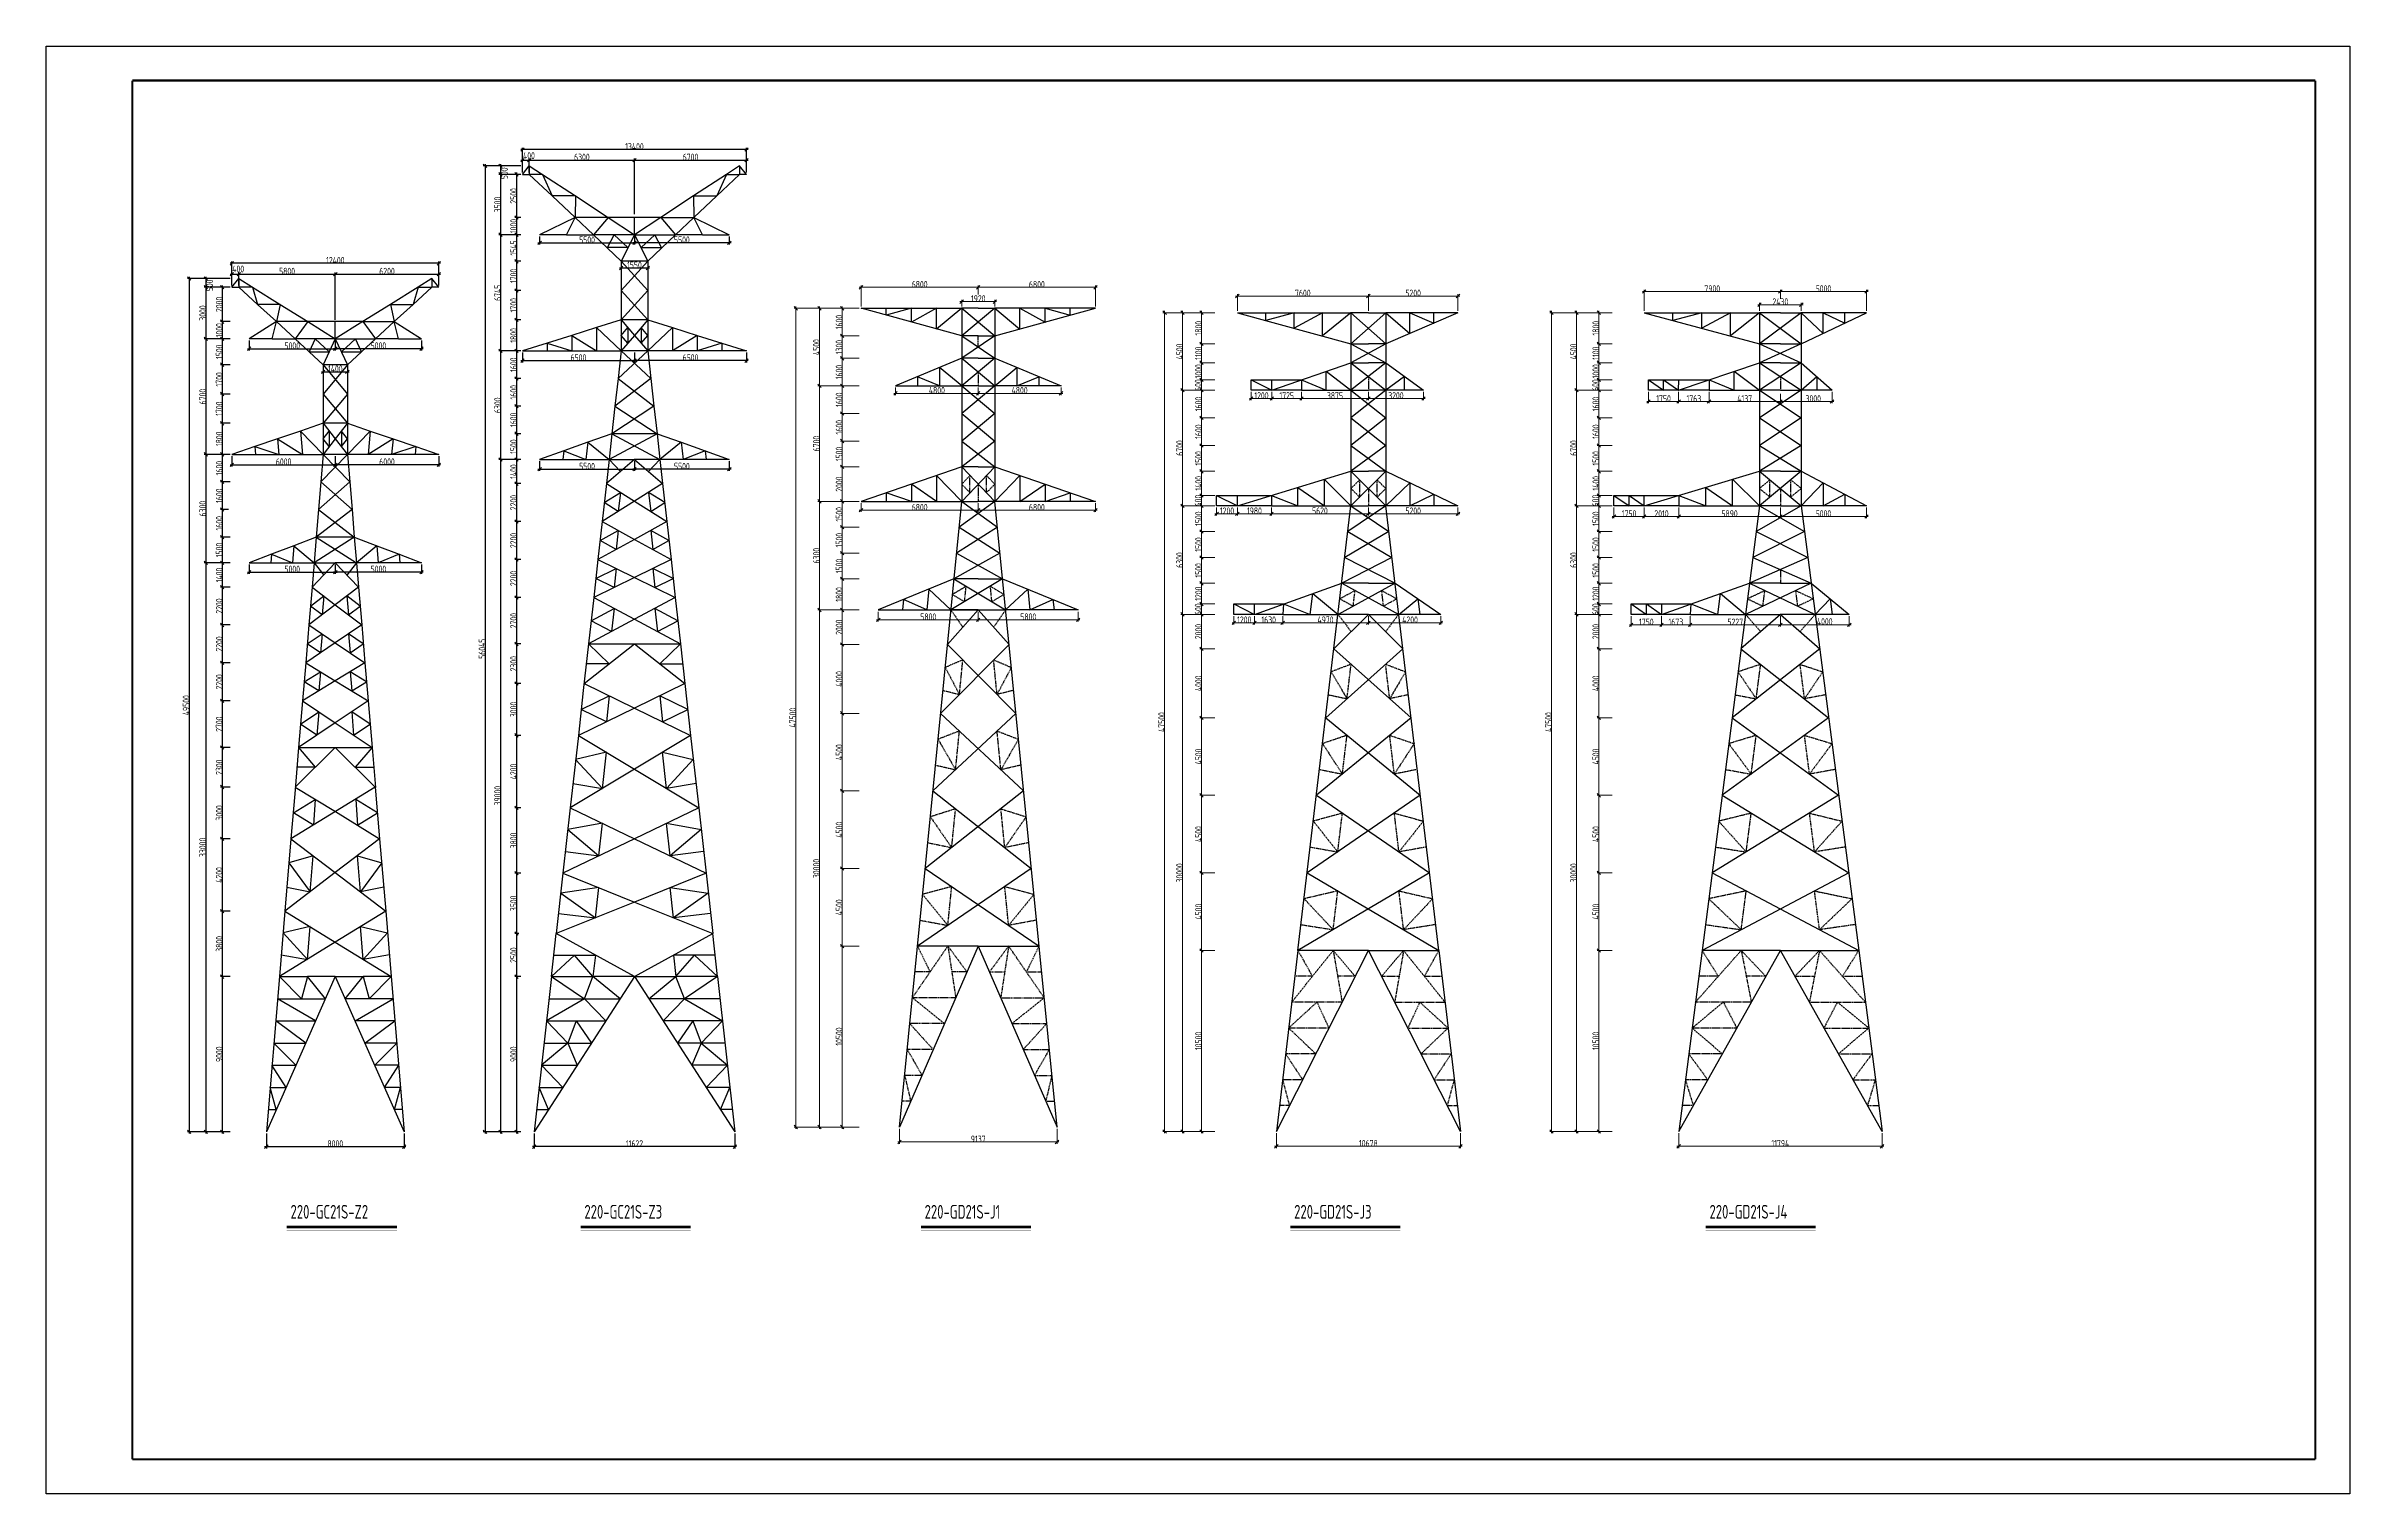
# Model space of a CAD drawing. Header units: millimetres. Extents: x 14804 to 16905, y 715 to 1142.
# Drawn here: x 15586 to 16254, y 718 to 1138 of the extents above; entities that cross this region are included whole.
import ezdxf

# ---------------------------------------------------------------- set-up
doc = ezdxf.new("R2010")
doc.units = ezdxf.units.MM
doc.linetypes.add('DASHED2', pattern=[0.375, 0.25, -0.125])
doc.layers.add('受力材层', color=7, linetype='Continuous')
doc.layers.add('辅助材层', color=1, linetype='DASHED2')
doc.layers.add('标注', color=7, linetype='Continuous', lineweight=0)
doc.styles.add('TSSD_Norm', font='Tssdeng.shx', dxfattribs={"width": 0.7, "bigfont": 'tssdchn.shx'})

msp = doc.modelspace()

# ---------------------------------------------------------------- texts
at = {"color": 7, "style": 'TSSD_Norm', "width": 0.7}
for s, p in [('220-GC21S-Z2 ', (15656.67, 797.82)), ('220-GC21S-Z3 ', (15741.9, 797.82)), ('220-GD21S-J1 ', (15840.59, 797.82)), ('220-GD21S-J3', (15947.77, 797.82)), ('220-GD21S-J4', (16068.25, 797.82))]:
    msp.add_text(s, height=4, dxfattribs=at).set_placement(p)
at = {"layer": '受力材层', "color": 7, "char_height": 2, "attachment_point": 5, "style": 'TSSD_Norm'}
for s, insert in [('\\A1;13400', (15756.43, 1108.83)), ('\\A1;400', (15725.83, 1106.19)), ('\\A1;6300', (15741.18, 1105.76)), ('\\A1;6700', (15772.68, 1105.76)), ('\\A1;5500', (15742.68, 1081.76)), ('\\A1;5500', (15770.18, 1081.76)), ('\\A1;12400', (15669.66, 1075.81)), ('\\A1;400', (15641.5, 1073.32)), ('\\A1;5800', (15655.66, 1072.66)), ('\\A1;6200', (15684.66, 1072.66)), ('\\A1;1550', (15756.43, 1074.46)), ('\\A1;5000', (15657.16, 1051.04)), ('\\A1;5000', (15682.16, 1051.04)), ('\\A1;1400', (15669.66, 1044.34)), ('\\A1;6500', (15740.18, 1047.58)), ('\\A1;6500', (15772.68, 1047.58)), ('\\A1;6000', (15654.66, 1017.37)), ('\\A1;6000', (15684.66, 1017.37)), ('\\A1;5500', (15742.68, 1016.08)), ('\\A1;5500', (15770.18, 1016.08)), ('\\A1;5000', (15657.16, 986.24)), ('\\A1;5000', (15682.16, 986.24)), ('\\A1;8000', (15669.66, 819.57)), ('\\A1;11622', (15756.43, 819.57))]:
    msp.add_mtext(s, dxfattribs=dict(at, insert=insert))
at = {"layer": '受力材层', "color": 7, "char_height": 2, "attachment_point": 5, "rotation": 90, "style": 'TSSD_Norm'}
for s, insert in [('\\A1;500', (15718.71, 1101.08)), ('\\A1;2500', (15721.39, 1094.51)), ('\\A1;3500', (15716.75, 1092.01)), ('\\A1;1000', (15721.39, 1085.76)), ('\\A1;1545', (15721.39, 1079.4)), ('\\A1;500', (15633.21, 1068.55)), ('\\A1;1700', (15721.39, 1071.29)), ('\\A1;2000', (15636, 1063.04)), ('\\A1;6745', (15716.75, 1066.4)), ('\\A1;1700', (15721.39, 1062.79)), ('\\A1;3000', (15631.22, 1060.54)), ('\\A1;1000', (15636, 1055.54)), ('\\A1;1500', (15636, 1049.29)), ('\\A1;1800', (15721.39, 1054.04)), ('\\A1;1700', (15636, 1041.29)), ('\\A1;1600', (15721.39, 1045.54)), ('\\A1;6700', (15631.22, 1036.29)), ('\\A1;1600', (15721.39, 1037.54)), ('\\A1;1700', (15636, 1032.79)), ('\\A1;6300', (15716.75, 1033.79)), ('\\A1;1600', (15721.39, 1029.54)), ('\\A1;1800', (15636, 1024.04)), ('\\A1;1500', (15721.39, 1021.79)), ('\\A1;1600', (15636, 1015.54)), ('\\A1;1400', (15721.39, 1014.54)), ('\\A1;1600', (15636, 1007.54)), ('\\A1;6300', (15631.22, 1003.79)), ('\\A1;2200', (15721.39, 1005.54)), ('\\A1;1600', (15636, 999.54)), ('\\A1;2200', (15721.39, 994.54)), ('\\A1;1500', (15636, 991.79)), ('\\A1;1400', (15636, 984.54)), ('\\A1;2200', (15721.39, 983.54)), ('\\A1;2200', (15636, 975.54)), ('\\A1;2700', (15721.39, 971.29)), ('\\A1;2200', (15636, 964.54)), ('\\A1;56045', (15712.24, 963.15)), ('\\A1;2300', (15721.39, 958.79)), ('\\A1;49500', (15626.4, 946.78)), ('\\A1;2200', (15636, 953.54)), ('\\A1;2700', (15636, 941.28)), ('\\A1;3000', (15721.39, 945.53)), ('\\A1;2300', (15636, 928.78)), ('\\A1;4200', (15721.39, 927.53)), ('\\A1;39000', (15716.75, 920.53)), ('\\A1;3000', (15636, 915.53)), ('\\A1;3800', (15721.39, 907.53)), ('\\A1;33000', (15631.22, 905.53)), ('\\A1;4200', (15636, 897.53)), ('\\A1;3500', (15721.39, 889.28)), ('\\A1;3800', (15636, 877.53)), ('\\A1;2500', (15721.39, 874.28)), ('\\A1;9000', (15636, 845.53)), ('\\A1;9000', (15721.39, 845.53))]:
    msp.add_mtext(s, dxfattribs=dict(at, insert=insert))
at = {"layer": '标注', "color": 7, "char_height": 2, "attachment_point": 5, "style": 'TSSD_Norm'}
for s, insert in [('\\A1;6800', (15839.15, 1068.84)), ('\\A1;6800', (15873.15, 1068.84)), ('\\A1;1920', (15856.15, 1064.69)), ('\\A1;7600', (15950.3, 1066.31)), ('\\A1;5200', (15982.3, 1066.31)), ('\\A1;7900', (16069.05, 1067.6)), ('\\A1;2430', (16088.8, 1063.8)), ('\\A1;5000', (16101.3, 1067.6)), ('\\A1;4800', (15844.15, 1038.09)), ('\\A1;4800', (15868.15, 1038.09)), ('\\A1;1200', (15938.3, 1036.59)), ('\\A1;1725', (15945.62, 1036.59)), ('\\A1;3875', (15959.62, 1036.59)), ('\\A1;3200', (15977.3, 1036.59)), ('\\A1;1750', (16054.93, 1035.72)), ('\\A1;1763', (16063.71, 1035.72)), ('\\A1;4137', (16078.46, 1035.72)), ('\\A1;3000', (16098.35, 1035.72)), ('\\A1;6800', (15839.15, 1004.18)), ('\\A1;6800', (15873.15, 1004.18)), ('\\A1;1200', (15928.3, 1003.14)), ('\\A1;1980', (15936.25, 1003.14)), ('\\A1;5620', (15955.25, 1003.14)), ('\\A1;5200', (15982.3, 1003.14)), ('\\A1;1750', (16044.93, 1002.34)), ('\\A1;2010', (16054.33, 1002.34)), ('\\A1;5890', (16074.08, 1002.34)), ('\\A1;5000', (16101.3, 1002.34)), ('\\A1;5800', (15841.65, 972.41)), ('\\A1;5800', (15870.65, 972.41)), ('\\A1;1200', (15933.3, 971.52)), ('\\A1;1630', (15940.38, 971.52)), ('\\A1;4970', (15956.88, 971.52)), ('\\A1;4200', (15981.4, 971.52)), ('\\A1;1750', (16049.93, 970.92)), ('\\A1;1673', (16058.49, 970.92)), ('\\A1;5227', (16075.74, 970.92)), ('\\A1;4000', (16101.68, 971.04)), ('\\A1;9137', (15856.15, 820.93)), ('\\A1;10678', (15969.3, 819.66)), ('\\A1;11794', (16088.8, 819.66))]:
    msp.add_mtext(s, dxfattribs=dict(at, insert=insert))
at = {"layer": '标注', "color": 7, "char_height": 2, "attachment_point": 5, "rotation": 90, "style": 'TSSD_Norm'}
for s, insert in [('\\A1;1600', (15815.81, 1057.9)), ('\\A1;1800', (15920.05, 1056.13)), ('\\A1;1800', (16035.3, 1056.13)), ('\\A1;4500', (15809.22, 1050.65)), ('\\A1;1300', (15815.81, 1050.65)), ('\\A1;4500', (15914.56, 1049.38)), ('\\A1;1100', (15920.05, 1048.88)), ('\\A1;4500', (16028.85, 1049.38)), ('\\A1;1100', (16035.3, 1048.88)), ('\\A1;1600', (15815.81, 1043.4)), ('\\A1;1000', (15920.05, 1043.63)), ('\\A1;1000', (16035.3, 1043.63)), ('\\A1;1600', (15815.81, 1035.4)), ('\\A1;600', (15919.96, 1039.63)), ('\\A1;600', (16035.21, 1039.63)), ('\\A1;1600', (15920.05, 1034.13)), ('\\A1;1600', (16035.3, 1034.13)), ('\\A1;6700', (15809.22, 1022.65)), ('\\A1;1600', (15815.81, 1027.4)), ('\\A1;6700', (15914.56, 1021.38)), ('\\A1;1600', (15920.05, 1026.13)), ('\\A1;6700', (16028.85, 1021.38)), ('\\A1;1600', (16035.3, 1026.13)), ('\\A1;1500', (15815.81, 1019.65)), ('\\A1;1500', (15920.05, 1018.38)), ('\\A1;1500', (16035.3, 1018.38)), ('\\A1;2000', (15815.81, 1010.9)), ('\\A1;1400', (15920.05, 1011.13)), ('\\A1;1400', (16035.3, 1011.13)), ('\\A1;1500', (15815.81, 1002.15)), ('\\A1;600', (15919.96, 1006.13)), ('\\A1;1500', (15920.05, 1000.88)), ('\\A1;600', (16035.21, 1006.13)), ('\\A1;1500', (16035.3, 1000.88)), ('\\A1;1500', (15815.81, 994.65)), ('\\A1;6300', (15809.22, 990.15)), ('\\A1;6300', (15914.56, 988.88)), ('\\A1;1500', (15920.05, 993.38)), ('\\A1;6300', (16028.85, 988.88)), ('\\A1;1500', (16035.3, 993.38)), ('\\A1;1500', (15815.81, 987.15)), ('\\A1;1500', (15920.05, 985.88)), ('\\A1;1500', (16035.3, 985.88)), ('\\A1;1800', (15815.81, 978.9)), ('\\A1;600', (15919.96, 974.63)), ('\\A1;1200', (15920.05, 979.13)), ('\\A1;600', (16035.21, 974.63)), ('\\A1;1200', (16035.3, 979.13)), ('\\A1;2000', (15815.81, 969.4)), ('\\A1;2000', (15920.05, 968.13)), ('\\A1;2000', (16035.3, 968.13)), ('\\A1;4000', (15815.81, 954.4)), ('\\A1;4000', (15920.05, 953.13)), ('\\A1;4000', (16035.3, 953.13)), ('\\A1;47500', (15802.38, 943.15)), ('\\A1;47500', (15909.36, 941.88)), ('\\A1;47500', (16021.58, 941.88)), ('\\A1;4500', (15815.81, 933.15)), ('\\A1;4500', (15920.05, 931.88)), ('\\A1;4500', (16035.3, 931.88)), ('\\A1;4500', (15815.81, 910.65)), ('\\A1;4500', (15920.05, 909.38)), ('\\A1;4500', (16035.3, 909.38)), ('\\A1;30000', (15809.22, 899.4)), ('\\A1;30000', (15914.56, 898.13)), ('\\A1;30000', (16028.85, 898.13)), ('\\A1;4500', (15815.81, 888.15)), ('\\A1;4500', (15920.05, 886.88)), ('\\A1;4500', (16035.3, 886.88)), ('\\A1;10500', (15815.81, 850.65)), ('\\A1;10500', (15920.05, 849.38)), ('\\A1;10500', (16035.3, 849.38))]:
    msp.add_mtext(s, dxfattribs=dict(at, insert=insert))

# ---------------------------------------------------------------- blocks, each defined once
blk = doc.blocks.new('_OBLIQUE')
at = {"color": 0, "linetype": 'ByBlock'}
blk.add_line((-0.5, -0.5), (0.5, 0.5), dxfattribs=at)

# ---------------------------------------------------------------- linework, layer by layer
at = {"color": 3, "lineweight": 25}
for p, q in [((15585.76, 1137.98), (16254.01, 1137.98)), ((15585.76, 717.98), (15585.76, 1137.98)), ((16254.01, 1137.98), (16254.01, 717.98)), ((16254.01, 717.98), (15585.76, 717.98))]:
    msp.add_line(p, q, dxfattribs=at)
at = {"color": 7, "lineweight": -2}
for p, q in [((15723.93, 1100.76), (15725.93, 1103.26)), ((15725.93, 1103.26), (15729.74, 1100.76)), ((15725.93, 1103.26), (15725.93, 1100.76)), ((15786.93, 1103.26), (15783.12, 1100.76)), ((15786.93, 1103.26), (15786.93, 1100.76)), ((15788.93, 1100.76), (15786.93, 1103.26)), ((15723.93, 1100.76), (15725.93, 1100.76)), ((15725.93, 1100.76), (15732.59, 1094.51)), ((15729.74, 1100.76), (15725.93, 1100.76)), ((15729.74, 1100.76), (15732.59, 1094.51)), ((15729.74, 1100.76), (15739.28, 1094.51)), ((15783.12, 1100.76), (15773.59, 1094.51)), ((15783.12, 1100.76), (15780.28, 1094.51)), ((15786.93, 1100.76), (15780.28, 1094.51)), ((15783.12, 1100.76), (15786.93, 1100.76)), ((15788.93, 1100.76), (15786.93, 1100.76)), ((15739.28, 1094.51), (15732.59, 1094.51)), ((15732.59, 1094.51), (15739.25, 1088.26)), ((15739.28, 1094.51), (15739.25, 1088.26)), ((15739.28, 1094.51), (15748.81, 1088.26)), ((15773.59, 1094.51), (15764.06, 1088.26)), ((15773.59, 1094.51), (15780.28, 1094.51)), ((15773.59, 1094.51), (15773.62, 1088.26)), ((15780.28, 1094.51), (15773.62, 1088.26)), ((15739.25, 1088.26), (15728.93, 1083.26)), ((15736.75, 1083.26), (15728.93, 1083.26)), ((15736.75, 1083.26), (15739.25, 1088.26)), ((15736.75, 1083.26), (15744.57, 1083.26)), ((15748.81, 1088.26), (15739.25, 1088.26)), ((15739.25, 1088.26), (15744.57, 1083.26)), ((15748.81, 1088.26), (15744.57, 1083.26)), ((15756.43, 1083.26), (15744.57, 1083.26)), ((15744.57, 1083.26), (15752.56, 1075.54)), ((15748.57, 1079.51), (15750.5, 1083.26)), ((15764.06, 1088.26), (15748.81, 1088.26)), ((15748.81, 1088.26), (15756.43, 1083.26)), ((15750.5, 1083.26), (15754.5, 1079.51)), ((15756.43, 1083.26), (15752.56, 1075.54)), ((15764.06, 1088.26), (15756.43, 1083.26)), ((15756.43, 1083.26), (15756.43, 1088.26)), ((15756.43, 1083.26), (15768.3, 1083.26)), ((15756.43, 1083.26), (15760.31, 1075.54)), ((15762.37, 1083.26), (15758.37, 1079.51)), ((15768.3, 1083.26), (15760.31, 1075.54)), ((15764.3, 1079.51), (15762.37, 1083.26)), ((15764.06, 1088.26), (15768.3, 1083.26)), ((15764.06, 1088.26), (15773.62, 1088.26)), ((15773.62, 1088.26), (15768.3, 1083.26)), ((15776.12, 1083.26), (15768.3, 1083.26)), ((15776.12, 1083.26), (15773.62, 1088.26)), ((15773.62, 1088.26), (15783.93, 1083.26)), ((15776.12, 1083.26), (15783.93, 1083.26)), ((15754.5, 1079.51), (15748.57, 1079.51)), ((15758.37, 1079.51), (15764.3, 1079.51)), ((15752.56, 1075.54), (15760.31, 1067.04)), ((15760.31, 1075.54), (15752.56, 1067.04)), ((15760.31, 1075.54), (15752.56, 1075.54)), ((15752.56, 1075.54), (15752.56, 1067.04)), ((15760.31, 1075.54), (15760.31, 1067.04)), ((15752.56, 1067.04), (15760.31, 1058.54)), ((15760.31, 1067.04), (15752.56, 1058.54)), ((15752.56, 1067.04), (15752.56, 1058.54)), ((15760.31, 1067.04), (15760.31, 1058.54)), ((15745.4, 1056.29), (15738.25, 1054.04)), ((15752.56, 1058.54), (15745.4, 1056.29)), ((15745.4, 1056.29), (15745.4, 1049.54)), ((15745.4, 1056.29), (15752.56, 1049.54)), ((15760.31, 1058.54), (15752.56, 1058.54)), ((15752.56, 1058.54), (15752.56, 1049.54)), ((15752.56, 1058.54), (15756.43, 1054.04)), ((15752.56, 1054.04), (15754.5, 1056.29)), ((15754.5, 1056.29), (15754.5, 1051.79)), ((15760.31, 1058.54), (15756.43, 1054.04)), ((15758.37, 1056.29), (15758.37, 1051.79)), ((15760.31, 1054.04), (15758.37, 1056.29)), ((15760.31, 1058.54), (15760.31, 1049.54)), ((15760.31, 1058.54), (15767.47, 1056.29)), ((15767.47, 1056.29), (15760.31, 1049.54)), ((15767.47, 1056.29), (15767.47, 1049.54)), ((15767.47, 1056.29), (15774.62, 1054.04)), ((15731.09, 1051.79), (15723.93, 1049.54)), ((15723.93, 1049.54), (15731.09, 1049.54)), ((15738.25, 1054.04), (15731.09, 1051.79)), ((15731.09, 1051.79), (15731.09, 1049.54)), ((15731.09, 1051.79), (15738.25, 1049.54)), ((15731.09, 1049.54), (15738.25, 1049.54)), ((15738.25, 1054.04), (15738.25, 1049.54)), ((15738.25, 1054.04), (15745.4, 1049.54)), ((15738.25, 1049.54), (15745.4, 1049.54)), ((15745.4, 1049.54), (15752.56, 1049.54)), ((15760.31, 1049.54), (15751.67, 1041.54)), ((15752.56, 1049.54), (15751.67, 1041.54)), ((15756.43, 1054.04), (15752.56, 1049.54)), ((15754.5, 1051.79), (15752.56, 1054.04)), ((15752.56, 1049.54), (15761.2, 1041.54)), ((15760.31, 1049.54), (15752.56, 1049.54)), ((15756.43, 1054.04), (15760.31, 1049.54)), ((15758.37, 1051.79), (15760.31, 1054.04)), ((15760.31, 1049.54), (15761.2, 1041.54)), ((15767.47, 1049.54), (15760.31, 1049.54)), ((15774.62, 1054.04), (15767.47, 1049.54)), ((15774.62, 1049.54), (15767.47, 1049.54)), ((15774.62, 1054.04), (15781.78, 1051.79)), ((15774.62, 1054.04), (15774.62, 1049.54)), ((15781.78, 1051.79), (15774.62, 1049.54)), ((15781.78, 1049.54), (15774.62, 1049.54)), ((15781.78, 1051.79), (15781.78, 1049.54)), ((15781.78, 1051.79), (15788.93, 1049.54)), ((15788.93, 1049.54), (15781.78, 1049.54)), ((15761.2, 1041.54), (15750.78, 1033.54)), ((15751.67, 1041.54), (15750.78, 1033.54)), ((15751.67, 1041.54), (15762.09, 1033.54)), ((15761.2, 1041.54), (15762.09, 1033.54)), ((15762.09, 1033.54), (15749.89, 1025.54)), ((15750.78, 1033.54), (15749.89, 1025.54)), ((15750.78, 1033.54), (15762.98, 1025.54)), ((15762.09, 1033.54), (15762.98, 1025.54)), ((15742.9, 1023.04), (15735.92, 1020.54)), ((15742.9, 1023.04), (15742.35, 1018.04)), ((15749.89, 1025.54), (15742.9, 1023.04)), ((15742.9, 1023.04), (15749.05, 1018.04)), ((15749.89, 1025.54), (15749.05, 1018.04)), ((15762.98, 1025.54), (15749.05, 1018.04)), ((15749.89, 1025.54), (15763.82, 1018.04)), ((15762.98, 1025.54), (15749.89, 1025.54)), ((15762.98, 1025.54), (15763.82, 1018.04)), ((15762.98, 1025.54), (15769.97, 1023.04)), ((15769.97, 1023.04), (15763.82, 1018.04)), ((15769.97, 1023.04), (15770.52, 1018.04)), ((15769.97, 1023.04), (15776.95, 1020.54)), ((15735.92, 1020.54), (15728.93, 1018.04)), ((15728.93, 1018.04), (15735.64, 1018.04)), ((15735.92, 1020.54), (15735.64, 1018.04)), ((15735.64, 1018.04), (15742.35, 1018.04)), ((15735.92, 1020.54), (15742.35, 1018.04)), ((15742.35, 1018.04), (15749.05, 1018.04)), ((15749.05, 1018.04), (15748.27, 1011.04)), ((15756.43, 1018.04), (15748.27, 1011.04)), ((15749.05, 1018.04), (15752.35, 1014.54)), ((15749.05, 1018.04), (15756.43, 1018.04)), ((15756.43, 1018.04), (15764.6, 1011.04)), ((15763.82, 1018.04), (15756.43, 1018.04)), ((15763.82, 1018.04), (15760.51, 1014.54)), ((15763.82, 1018.04), (15764.6, 1011.04)), ((15770.52, 1018.04), (15763.82, 1018.04)), ((15776.95, 1020.54), (15770.52, 1018.04)), ((15777.23, 1018.04), (15770.52, 1018.04)), ((15776.95, 1020.54), (15777.23, 1018.04)), ((15776.95, 1020.54), (15783.93, 1018.04)), ((15783.93, 1018.04), (15777.23, 1018.04)), ((15748.27, 1011.04), (15747.05, 1000.04)), ((15748.27, 1011.04), (15756.43, 1005.92)), ((15764.6, 1011.04), (15756.43, 1005.92)), ((15764.6, 1011.04), (15765.82, 1000.04)), ((15756.43, 1005.92), (15747.05, 1000.04)), ((15747.66, 1005.54), (15752.35, 1008.48)), ((15751.74, 1002.98), (15747.66, 1005.54)), ((15752.35, 1008.48), (15751.74, 1002.98)), ((15756.43, 1005.92), (15765.82, 1000.04)), ((15760.51, 1008.48), (15761.13, 1002.98)), ((15765.21, 1005.54), (15760.51, 1008.48)), ((15761.13, 1002.98), (15765.21, 1005.54)), ((15747.05, 1000.04), (15745.82, 989.04)), ((15746.44, 994.54), (15751.74, 997.45)), ((15747.05, 1000.04), (15756.43, 994.87)), ((15751.74, 997.45), (15751.13, 991.95)), ((15765.82, 1000.04), (15756.43, 994.87)), ((15761.13, 997.45), (15761.74, 991.95)), ((15766.43, 994.54), (15761.13, 997.45)), ((15765.82, 1000.04), (15767.04, 989.04)), ((15745.82, 989.04), (15744.6, 978.04)), ((15756.43, 994.87), (15745.82, 989.04)), ((15745.82, 989.04), (15756.43, 983.84)), ((15751.13, 991.95), (15746.44, 994.54)), ((15756.43, 994.87), (15767.04, 989.04)), ((15767.04, 989.04), (15756.43, 983.84)), ((15761.74, 991.95), (15766.43, 994.54)), ((15767.04, 989.04), (15768.27, 978.04)), ((15756.43, 983.84), (15744.6, 978.04)), ((15745.21, 983.54), (15751.13, 986.44)), ((15750.52, 980.94), (15745.21, 983.54)), ((15751.13, 986.44), (15750.52, 980.94)), ((15756.43, 983.84), (15768.27, 978.04)), ((15761.74, 986.44), (15762.35, 980.94)), ((15767.66, 983.54), (15761.74, 986.44)), ((15762.35, 980.94), (15767.66, 983.54)), ((15744.6, 978.04), (15743.1, 964.54)), ((15744.6, 978.04), (15756.43, 971.69)), ((15768.27, 978.04), (15756.43, 971.69)), ((15768.27, 978.04), (15769.77, 964.54)), ((15756.43, 971.69), (15743.1, 964.54)), ((15743.85, 971.29), (15750.52, 974.86)), ((15749.77, 968.11), (15743.85, 971.29)), ((15750.52, 974.86), (15749.77, 968.11)), ((15756.43, 971.69), (15769.77, 964.54)), ((15762.35, 974.86), (15763.1, 968.11)), ((15769.02, 971.29), (15762.35, 974.86)), ((15763.1, 968.11), (15769.02, 971.29)), ((15743.1, 964.54), (15741.59, 951.04)), ((15741.82, 953.04), (15756.43, 964.54)), ((15743.1, 964.54), (15769.77, 964.54)), ((15743.1, 964.54), (15749.13, 958.79)), ((15756.43, 964.54), (15771.05, 953.04)), ((15769.77, 964.54), (15763.74, 958.79)), ((15769.77, 964.54), (15771.05, 953.04)), ((15749.13, 958.79), (15742.46, 958.79)), ((15763.74, 958.79), (15770.41, 958.79)), ((15741.59, 951.04), (15740.15, 938.03)), ((15740.98, 945.53), (15749.13, 949.49)), ((15741.82, 953.04), (15756.43, 945.94)), ((15749.13, 949.49), (15748.29, 941.99)), ((15771.05, 953.04), (15756.43, 945.94)), ((15763.74, 949.49), (15764.58, 941.99)), ((15771.89, 945.53), (15763.74, 949.49)), ((15771.05, 953.04), (15772.72, 938.03)), ((15756.43, 945.94), (15740.15, 938.03)), ((15748.29, 941.99), (15740.98, 945.53)), ((15756.43, 945.94), (15772.72, 938.03)), ((15764.58, 941.99), (15771.89, 945.53)), ((15740.15, 938.03), (15737.81, 917.03)), ((15740.15, 938.03), (15756.43, 928.24)), ((15772.72, 938.03), (15756.43, 928.24)), ((15772.72, 938.03), (15775.06, 917.03)), ((15748.29, 933.14), (15739.37, 931.03)), ((15739.37, 931.03), (15747.12, 922.64)), ((15747.12, 922.64), (15748.29, 933.14)), ((15765.75, 922.64), (15764.58, 933.14)), ((15764.58, 933.14), (15773.5, 931.03)), ((15773.5, 931.03), (15765.75, 922.64)), ((15756.43, 928.24), (15737.81, 917.03)), ((15738.59, 924.03), (15747.12, 922.64)), ((15756.43, 928.24), (15775.06, 917.03)), ((15774.28, 924.03), (15765.75, 922.64)), ((15737.81, 917.03), (15735.69, 898.03)), ((15737.81, 917.03), (15756.43, 908.04)), ((15775.06, 917.03), (15756.43, 908.04)), ((15775.06, 917.03), (15777.18, 898.03)), ((15747.12, 912.54), (15737.1, 910.7)), ((15737.1, 910.7), (15746.06, 903.04)), ((15746.06, 903.04), (15747.12, 912.54)), ((15766.8, 903.04), (15765.75, 912.54)), ((15765.75, 912.54), (15775.77, 910.7)), ((15775.77, 910.7), (15766.8, 903.04)), ((15756.43, 908.04), (15735.69, 898.03)), ((15736.4, 904.37), (15746.06, 903.04)), ((15756.43, 908.04), (15777.18, 898.03)), ((15776.47, 904.37), (15766.8, 903.04)), ((15735.69, 898.03), (15733.75, 880.53)), ((15735.69, 898.03), (15756.43, 889.68)), ((15777.18, 898.03), (15756.43, 889.68)), ((15777.18, 898.03), (15779.12, 880.53)), ((15756.43, 889.68), (15733.75, 880.53)), ((15746.06, 893.86), (15735.04, 892.2)), ((15735.04, 892.2), (15745.09, 885.11)), ((15745.09, 885.11), (15746.06, 893.86)), ((15756.43, 889.68), (15779.12, 880.53)), ((15767.78, 885.11), (15766.8, 893.86)), ((15766.8, 893.86), (15777.82, 892.2)), ((15777.82, 892.2), (15767.78, 885.11)), ((15734.39, 886.37), (15745.09, 885.11)), ((15778.47, 886.37), (15767.78, 885.11)), ((15732.35, 868.03), (15733.75, 880.53)), ((15756.43, 868.03), (15733.75, 880.53)), ((15756.43, 868.03), (15779.12, 880.53)), ((15780.51, 868.03), (15779.12, 880.53)), ((15739.07, 874.28), (15732.35, 868.03)), ((15733.05, 874.28), (15745.09, 874.28)), ((15744.39, 868.03), (15739.07, 874.28)), ((15745.09, 874.28), (15744.39, 868.03)), ((15779.82, 874.28), (15767.78, 874.28)), ((15767.78, 874.28), (15768.47, 868.03)), ((15768.47, 868.03), (15773.8, 874.28)), ((15773.8, 874.28), (15780.51, 868.03)), ((15732.35, 868.03), (15727.34, 823.03)), ((15756.43, 868.03), (15727.34, 823.03)), ((15732.35, 868.03), (15741.96, 861.61)), ((15732.35, 868.03), (15744.39, 868.03)), ((15741.96, 861.61), (15744.39, 868.03)), ((15752.28, 861.61), (15744.39, 868.03)), ((15756.43, 868.03), (15744.39, 868.03)), ((15756.43, 868.03), (15785.52, 823.03)), ((15756.43, 868.03), (15768.47, 868.03)), ((15760.59, 861.61), (15768.47, 868.03)), ((15780.51, 868.03), (15768.47, 868.03)), ((15770.91, 861.61), (15768.47, 868.03)), ((15780.51, 868.03), (15770.91, 861.61)), ((15780.51, 868.03), (15785.52, 823.03)), ((15741.96, 861.61), (15730.92, 855.18)), ((15731.64, 861.61), (15752.28, 861.61)), ((15748.12, 855.18), (15741.96, 861.61)), ((15781.23, 861.61), (15760.59, 861.61)), ((15764.75, 855.18), (15770.91, 861.61)), ((15770.91, 861.61), (15781.95, 855.18)), ((15737.09, 848.75), (15729.49, 842.32)), ((15730.21, 848.75), (15743.97, 848.75)), ((15730.92, 855.18), (15748.12, 855.18)), ((15730.92, 855.18), (15737.09, 848.75)), ((15739.52, 855.18), (15737.09, 848.75)), ((15737.09, 848.75), (15739.81, 842.32)), ((15739.52, 855.18), (15743.97, 848.75)), ((15781.95, 855.18), (15764.75, 855.18)), ((15773.35, 855.18), (15768.9, 848.75)), ((15782.66, 848.75), (15768.9, 848.75)), ((15775.78, 848.75), (15773.06, 842.32)), ((15773.35, 855.18), (15775.78, 848.75)), ((15781.95, 855.18), (15775.78, 848.75)), ((15775.78, 848.75), (15783.38, 842.32)), ((15735.66, 835.89), (15729.49, 842.32)), ((15729.49, 842.32), (15739.81, 842.32)), ((15783.38, 842.32), (15773.06, 842.32)), ((15777.21, 835.89), (15783.38, 842.32)), ((15731.5, 829.46), (15728.78, 835.89)), ((15728.78, 835.89), (15735.66, 835.89)), ((15784.09, 835.89), (15777.21, 835.89)), ((15781.37, 829.46), (15784.09, 835.89)), ((15728.06, 829.46), (15731.5, 829.46)), ((15784.81, 829.46), (15781.37, 829.46))]:
    msp.add_line(p, q, dxfattribs=at)
at = {"color": 7, "lineweight": -3}
for p, q in [((15639.66, 1068.04), (15641.66, 1070.54)), ((15641.66, 1070.54), (15645.66, 1068.04)), ((15641.66, 1070.54), (15641.66, 1068.04)), ((15697.66, 1070.54), (15693.66, 1068.04)), ((15697.66, 1070.54), (15697.66, 1068.04)), ((15699.66, 1068.04), (15697.66, 1070.54)), ((15639.66, 1068.04), (15641.66, 1068.04)), ((15645.66, 1068.04), (15641.66, 1068.04)), ((15641.66, 1068.04), (15647.1, 1063.04)), ((15645.66, 1068.04), (15647.1, 1063.04)), ((15645.66, 1068.04), (15653.66, 1063.04)), ((15647.1, 1063.04), (15652.55, 1058.04)), ((15653.66, 1063.04), (15647.1, 1063.04)), ((15653.66, 1063.04), (15652.55, 1058.04)), ((15653.66, 1063.04), (15661.66, 1058.04)), ((15685.66, 1063.04), (15677.66, 1058.04)), ((15693.66, 1068.04), (15685.66, 1063.04)), ((15685.66, 1063.04), (15692.21, 1063.04)), ((15685.66, 1063.04), (15686.77, 1058.04)), ((15692.21, 1063.04), (15686.77, 1058.04)), ((15693.66, 1068.04), (15692.21, 1063.04)), ((15697.66, 1068.04), (15692.21, 1063.04)), ((15693.66, 1068.04), (15697.66, 1068.04)), ((15699.66, 1068.04), (15697.66, 1068.04)), ((15652.55, 1058.04), (15644.66, 1053.04)), ((15651.32, 1053.04), (15652.55, 1058.04)), ((15661.66, 1058.04), (15652.55, 1058.04)), ((15652.55, 1058.04), (15657.99, 1053.04)), ((15661.66, 1058.04), (15657.99, 1053.04)), ((15661.66, 1058.04), (15669.66, 1053.04)), ((15677.66, 1058.04), (15661.66, 1058.04)), ((15669.66, 1053.04), (15669.66, 1058.04)), ((15677.66, 1058.04), (15669.66, 1053.04)), ((15677.66, 1058.04), (15686.77, 1058.04)), ((15677.66, 1058.04), (15681.32, 1053.04)), ((15686.77, 1058.04), (15681.32, 1053.04)), ((15687.99, 1053.04), (15686.77, 1058.04)), ((15686.77, 1058.04), (15694.66, 1053.04)), ((15651.32, 1053.04), (15644.66, 1053.04)), ((15651.32, 1053.04), (15657.99, 1053.04)), ((15657.99, 1053.04), (15666.16, 1045.54)), ((15669.66, 1053.04), (15657.99, 1053.04)), ((15663.82, 1053.04), (15662.07, 1049.29)), ((15662.07, 1049.29), (15667.91, 1049.29)), ((15667.91, 1049.29), (15663.82, 1053.04)), ((15669.66, 1053.04), (15666.16, 1045.54)), ((15669.66, 1053.04), (15673.16, 1045.54)), ((15669.66, 1053.04), (15681.32, 1053.04)), ((15675.49, 1053.04), (15671.41, 1049.29)), ((15671.41, 1049.29), (15677.24, 1049.29)), ((15681.32, 1053.04), (15673.16, 1045.54)), ((15677.24, 1049.29), (15675.49, 1053.04)), ((15687.99, 1053.04), (15681.32, 1053.04)), ((15687.99, 1053.04), (15694.66, 1053.04)), ((15673.16, 1045.54), (15666.16, 1045.54)), ((15666.16, 1045.54), (15666.16, 1037.04)), ((15673.16, 1045.54), (15666.16, 1037.04)), ((15666.16, 1045.54), (15673.16, 1037.04)), ((15673.16, 1045.54), (15673.16, 1037.04)), ((15666.16, 1037.04), (15666.16, 1028.54)), ((15673.16, 1037.04), (15666.16, 1028.54)), ((15666.16, 1037.04), (15673.16, 1028.54)), ((15673.16, 1037.04), (15673.16, 1028.54)), ((15652.91, 1024.04), (15646.28, 1021.79)), ((15659.53, 1026.29), (15652.91, 1024.04)), ((15652.91, 1024.04), (15660.16, 1019.54)), ((15652.91, 1024.04), (15653.32, 1019.54)), ((15666.16, 1028.54), (15659.53, 1026.29)), ((15659.53, 1026.29), (15666.16, 1019.54)), ((15659.53, 1026.29), (15660.16, 1019.54)), ((15666.16, 1028.54), (15666.16, 1019.54)), ((15673.16, 1028.54), (15666.16, 1028.54)), ((15666.16, 1028.54), (15669.66, 1024.04)), ((15666.16, 1024.04), (15667.91, 1026.29)), ((15669.66, 1024.04), (15666.16, 1019.54)), ((15667.91, 1021.79), (15666.16, 1024.04)), ((15667.91, 1026.29), (15667.91, 1021.79)), ((15673.16, 1028.54), (15669.66, 1024.04)), ((15669.66, 1024.04), (15673.16, 1019.54)), ((15673.16, 1024.04), (15671.41, 1026.29)), ((15671.41, 1026.29), (15671.41, 1021.79)), ((15671.41, 1021.79), (15673.16, 1024.04)), ((15673.16, 1028.54), (15673.16, 1019.54)), ((15673.16, 1028.54), (15679.78, 1026.29)), ((15679.78, 1026.29), (15673.16, 1019.54)), ((15679.78, 1026.29), (15679.16, 1019.54)), ((15686.41, 1024.04), (15679.16, 1019.54)), ((15679.78, 1026.29), (15686.41, 1024.04)), ((15686.41, 1024.04), (15685.99, 1019.54)), ((15686.41, 1024.04), (15693.03, 1021.79)), ((15646.28, 1021.79), (15639.66, 1019.54)), ((15639.66, 1019.54), (15646.49, 1019.54)), ((15646.28, 1021.79), (15646.49, 1019.54)), ((15646.28, 1021.79), (15653.32, 1019.54)), ((15646.49, 1019.54), (15653.32, 1019.54)), ((15653.32, 1019.54), (15660.16, 1019.54)), ((15660.16, 1019.54), (15666.16, 1019.54)), ((15666.16, 1019.54), (15665.49, 1011.54)), ((15673.16, 1019.54), (15665.49, 1011.54)), ((15666.16, 1019.54), (15673.83, 1011.54)), ((15673.16, 1019.54), (15666.16, 1019.54)), ((15673.16, 1019.54), (15673.83, 1011.54)), ((15679.16, 1019.54), (15673.16, 1019.54)), ((15685.99, 1019.54), (15679.16, 1019.54)), ((15693.03, 1021.79), (15685.99, 1019.54)), ((15692.82, 1019.54), (15685.99, 1019.54)), ((15693.03, 1021.79), (15692.82, 1019.54)), ((15699.66, 1019.54), (15692.82, 1019.54)), ((15693.03, 1021.79), (15699.66, 1019.54)), ((15665.49, 1011.54), (15664.81, 1003.54)), ((15673.83, 1011.54), (15664.81, 1003.54)), ((15665.49, 1011.54), (15674.5, 1003.54)), ((15673.83, 1011.54), (15674.5, 1003.54)), ((15664.81, 1003.54), (15664.14, 995.54)), ((15674.5, 1003.54), (15664.14, 995.54)), ((15664.81, 1003.54), (15675.17, 995.54)), ((15674.5, 1003.54), (15675.17, 995.54)), ((15651.15, 990.54), (15644.66, 988.04)), ((15651.15, 990.54), (15650.94, 988.04)), ((15657.65, 993.04), (15651.15, 990.54)), ((15651.15, 990.54), (15657.23, 988.04)), ((15657.65, 993.04), (15657.23, 988.04)), ((15664.14, 995.54), (15657.65, 993.04)), ((15657.65, 993.04), (15663.51, 988.04)), ((15675.17, 995.54), (15663.51, 988.04)), ((15664.14, 995.54), (15663.51, 988.04)), ((15675.17, 995.54), (15664.14, 995.54)), ((15664.14, 995.54), (15675.8, 988.04)), ((15675.17, 995.54), (15675.8, 988.04)), ((15675.17, 995.54), (15681.67, 993.04)), ((15681.67, 993.04), (15675.8, 988.04)), ((15681.67, 993.04), (15688.16, 990.54)), ((15681.67, 993.04), (15682.09, 988.04)), ((15688.16, 990.54), (15682.09, 988.04)), ((15688.16, 990.54), (15688.37, 988.04)), ((15688.16, 990.54), (15694.66, 988.04)), ((15644.66, 988.04), (15650.94, 988.04)), ((15650.94, 988.04), (15657.23, 988.04)), ((15657.23, 988.04), (15663.51, 988.04)), ((15663.51, 988.04), (15662.92, 981.04)), ((15669.66, 988.04), (15662.92, 981.04)), ((15663.51, 988.04), (15669.66, 988.04)), ((15663.51, 988.04), (15666.29, 984.54)), ((15669.66, 988.04), (15676.39, 981.04)), ((15675.8, 988.04), (15669.66, 988.04)), ((15675.8, 988.04), (15673.02, 984.54)), ((15675.8, 988.04), (15676.39, 981.04)), ((15682.09, 988.04), (15675.8, 988.04)), ((15688.37, 988.04), (15682.09, 988.04)), ((15694.66, 988.04), (15688.37, 988.04)), ((15662.92, 981.04), (15662, 970.04)), ((15669.66, 975.89), (15662, 970.04)), ((15662.46, 975.54), (15666.29, 978.46)), ((15662.92, 981.04), (15669.66, 975.89)), ((15666.29, 978.46), (15665.83, 972.96)), ((15676.39, 981.04), (15669.66, 975.89)), ((15669.66, 975.89), (15677.31, 970.04)), ((15673.02, 978.46), (15673.49, 972.96)), ((15676.85, 975.54), (15673.02, 978.46)), ((15676.39, 981.04), (15677.31, 970.04)), ((15662, 970.04), (15661.08, 959.04)), ((15662, 970.04), (15669.66, 964.85)), ((15665.83, 972.96), (15662.46, 975.54)), ((15677.31, 970.04), (15669.66, 964.85)), ((15673.49, 972.96), (15676.85, 975.54)), ((15677.31, 970.04), (15678.24, 959.04)), ((15669.66, 964.85), (15661.08, 959.04)), ((15661.54, 964.54), (15665.83, 967.44)), ((15665.37, 961.94), (15661.54, 964.54)), ((15665.83, 967.44), (15665.37, 961.94)), ((15669.66, 964.85), (15678.24, 959.04)), ((15673.49, 967.44), (15673.95, 961.94)), ((15677.78, 964.54), (15673.49, 967.44)), ((15673.95, 961.94), (15677.78, 964.54)), ((15661.08, 959.04), (15660.15, 948.03)), ((15660.62, 953.54), (15665.37, 956.43)), ((15661.08, 959.04), (15669.66, 953.82)), ((15665.37, 956.43), (15664.91, 950.93)), ((15678.24, 959.04), (15669.66, 953.82)), ((15673.95, 956.43), (15674.41, 950.93)), ((15678.7, 953.54), (15673.95, 956.43)), ((15678.24, 959.04), (15679.16, 948.03)), ((15669.66, 953.82), (15660.15, 948.03)), ((15664.91, 950.93), (15660.62, 953.54)), ((15669.66, 953.82), (15679.16, 948.03)), ((15674.41, 950.93), (15678.7, 953.54)), ((15660.15, 948.03), (15659.02, 934.53)), ((15659.59, 941.28), (15664.91, 944.85)), ((15660.15, 948.03), (15669.66, 941.66)), ((15664.91, 944.85), (15664.34, 938.1)), ((15679.16, 948.03), (15669.66, 941.66)), ((15674.41, 944.85), (15674.98, 938.1)), ((15679.73, 941.28), (15674.41, 944.85)), ((15679.16, 948.03), (15680.3, 934.53)), ((15669.66, 941.66), (15659.02, 934.53)), ((15664.34, 938.1), (15659.59, 941.28)), ((15669.66, 941.66), (15680.3, 934.53)), ((15674.98, 938.1), (15679.73, 941.28)), ((15659.02, 934.53), (15657.89, 921.03)), ((15658.05, 923.03), (15669.66, 934.53)), ((15659.02, 934.53), (15680.3, 934.53)), ((15659.02, 934.53), (15663.86, 928.78)), ((15669.66, 934.53), (15681.26, 923.03)), ((15680.3, 934.53), (15675.46, 928.78)), ((15680.3, 934.53), (15681.27, 922.94)), ((15658.05, 923.03), (15669.7, 915.89)), ((15663.86, 928.78), (15658.54, 928.78)), ((15681.26, 923.03), (15669.7, 915.89)), ((15675.46, 928.78), (15680.78, 928.78)), ((15681.26, 923.03), (15682.52, 908.03)), ((15657.89, 921.03), (15656.79, 908.03)), ((15669.7, 915.89), (15656.79, 908.03)), ((15657.51, 915.53), (15663.84, 919.46)), ((15663.29, 911.96), (15657.51, 915.53)), ((15663.84, 919.46), (15663.29, 911.96)), ((15669.7, 915.89), (15682.52, 908.03)), ((15675.57, 919.46), (15676.11, 911.96)), ((15681.89, 915.53), (15675.57, 919.46)), ((15676.11, 911.96), (15681.89, 915.53)), ((15656.79, 908.03), (15655.03, 887.03)), ((15663.23, 903.12), (15656.21, 901.03)), ((15656.79, 908.03), (15669.66, 898.21)), ((15662.34, 892.62), (15663.23, 903.12)), ((15682.52, 908.03), (15669.66, 898.21)), ((15676.09, 903.12), (15683.11, 901.03)), ((15676.97, 892.62), (15676.09, 903.12)), ((15682.52, 908.03), (15684.28, 887.03)), ((15669.66, 898.21), (15655.03, 887.03)), ((15656.21, 901.03), (15662.34, 892.62)), ((15669.66, 898.21), (15684.28, 887.03)), ((15683.11, 901.03), (15676.97, 892.62)), ((15655.62, 894.03), (15662.34, 892.62)), ((15683.7, 894.03), (15676.97, 892.62)), ((15655.03, 887.03), (15653.44, 868.03)), ((15662.34, 882.53), (15654.5, 880.7)), ((15655.03, 887.03), (15669.66, 878.03)), ((15661.55, 873.03), (15662.34, 882.53)), ((15684.28, 887.03), (15669.66, 878.03)), ((15676.97, 882.53), (15684.82, 880.7)), ((15677.77, 873.03), (15676.97, 882.53)), ((15684.28, 887.03), (15685.88, 868.03)), ((15669.66, 878.03), (15653.44, 868.03)), ((15654.5, 880.7), (15661.55, 873.03)), ((15669.66, 878.03), (15685.88, 868.03)), ((15684.82, 880.7), (15677.77, 873.03)), ((15653.97, 874.37), (15661.55, 873.03)), ((15685.35, 874.37), (15677.77, 873.03)), ((15669.66, 868.03), (15649.66, 823.03)), ((15653.44, 868.03), (15649.66, 823.03)), ((15659.85, 861.61), (15653.44, 868.03)), ((15653.44, 868.03), (15661.55, 868.03)), ((15661.55, 868.03), (15659.85, 861.61)), ((15666.8, 861.61), (15661.55, 868.03)), ((15669.66, 868.03), (15661.55, 868.03)), ((15669.66, 868.03), (15689.66, 823.03)), ((15669.66, 868.03), (15677.77, 868.03)), ((15672.51, 861.61), (15677.77, 868.03)), ((15685.88, 868.03), (15677.77, 868.03)), ((15677.77, 868.03), (15679.47, 861.61)), ((15679.47, 861.61), (15685.88, 868.03)), ((15685.88, 868.03), (15689.66, 823.03)), ((15663.94, 855.18), (15652.9, 861.61)), ((15652.9, 861.61), (15666.8, 861.61)), ((15686.42, 861.61), (15672.51, 861.61)), ((15675.37, 855.18), (15686.42, 861.61)), ((15651.82, 848.75), (15661.09, 848.75)), ((15658.23, 842.32), (15651.82, 848.75)), ((15661.09, 848.75), (15652.36, 855.18)), ((15652.36, 855.18), (15663.94, 855.18)), ((15686.96, 855.18), (15675.37, 855.18)), ((15678.23, 848.75), (15686.96, 855.18)), ((15687.5, 848.75), (15678.23, 848.75)), ((15681.09, 842.32), (15687.5, 848.75)), ((15651.28, 842.32), (15658.23, 842.32)), ((15655.37, 835.89), (15651.28, 842.32)), ((15688.04, 842.32), (15681.09, 842.32)), ((15683.94, 835.89), (15688.04, 842.32)), ((15652.51, 829.46), (15650.74, 835.89)), ((15650.74, 835.89), (15655.37, 835.89)), ((15688.58, 835.89), (15683.94, 835.89)), ((15686.8, 829.46), (15688.58, 835.89)), ((15650.2, 829.46), (15652.51, 829.46)), ((15689.12, 829.46), (15686.8, 829.46))]:
    msp.add_line(p, q, dxfattribs=at)
at = {"color": 3, "lineweight": 25, "const_width": 0.6}
for points in [[(15610.76, 727.98), (15610.76, 1127.98)], [(15610.76, 1127.98), (16244.01, 1127.98)], [(16244.01, 1127.98), (16244.01, 727.98)], [(16244.01, 727.98), (15610.76, 727.98)]]:
    msp.add_lwpolyline(points, dxfattribs=at)
at = {"color": 7, "linetype": 'Continuous', "const_width": 0.8}
for points in [[(15655.58, 795.41), (15687.51, 795.41)], [(15740.81, 795.41), (15772.74, 795.41)], [(15839.5, 795.41), (15871.43, 795.41)], [(15946.67, 795.41), (15978.6, 795.41)], [(16067.16, 795.41), (16099.09, 795.41)]]:
    msp.add_lwpolyline(points, dxfattribs=at)
at = {"color": 7, "const_width": 0.1}
for points in [[(15655.58, 794.41), (15687.51, 794.41)], [(15740.81, 794.41), (15772.74, 794.41)], [(15839.5, 794.41), (15871.43, 794.41)], [(15946.67, 794.41), (15978.6, 794.41)], [(16067.16, 794.41), (16099.09, 794.41)]]:
    msp.add_lwpolyline(points, dxfattribs=at)
at = {"layer": '受力材层', "color": 7}
for p, q in [((15722.93, 1103.26), (15712.59, 1103.26)), ((15713.09, 1103.76), (15713.09, 822.53)), ((15723.43, 1103.26), (15717.1, 1103.26)), ((15717.6, 1103.76), (15717.6, 1100.26)), ((15789.43, 1107.98), (15723.43, 1107.98)), ((15723.43, 1104.91), (15726.43, 1104.91)), ((15723.93, 1101.26), (15723.93, 1108.48)), ((15723.93, 1101.26), (15723.93, 1105.41)), ((15725.43, 1104.91), (15756.93, 1104.91)), ((15725.93, 1101.26), (15725.93, 1105.41)), ((15725.93, 1101.26), (15725.93, 1105.41)), ((15755.93, 1104.91), (15789.43, 1104.91)), ((15756.43, 1089.26), (15756.43, 1105.41)), ((15756.43, 1089.26), (15756.43, 1105.41)), ((15788.93, 1101.26), (15788.93, 1108.48)), ((15788.93, 1101.26), (15788.93, 1105.41)), ((15723.43, 1100.76), (15717.1, 1100.76)), ((15723.43, 1100.76), (15717.1, 1100.76)), ((15717.6, 1101.26), (15717.6, 1082.76)), ((15723.43, 1100.76), (15721.74, 1100.76)), ((15722.24, 1101.26), (15722.24, 1087.76)), ((15722.93, 1083.26), (15717.1, 1083.26)), ((15722.93, 1083.26), (15717.1, 1083.26)), ((15717.6, 1083.76), (15717.6, 1049.04)), ((15723.43, 1088.26), (15721.74, 1088.26)), ((15723.43, 1088.26), (15721.74, 1088.26)), ((15723.43, 1083.26), (15721.74, 1083.26)), ((15723.43, 1083.26), (15721.74, 1083.26)), ((15722.24, 1088.76), (15722.24, 1082.76)), ((15722.24, 1083.76), (15722.24, 1075.04)), ((15728.93, 1082.76), (15728.93, 1080.41)), ((15756.43, 1082.76), (15756.43, 1080.41)), ((15756.43, 1082.76), (15756.43, 1080.41)), ((15783.93, 1082.76), (15783.93, 1080.41)), ((15722.24, 1076.04), (15722.24, 1066.54)), ((15728.43, 1080.91), (15756.93, 1080.91)), ((15784.43, 1080.91), (15755.93, 1080.91)), ((15638.66, 1070.54), (15626.75, 1070.54)), ((15627.25, 1071.04), (15627.25, 822.53)), ((15639.16, 1070.54), (15631.57, 1070.54)), ((15632.07, 1071.04), (15632.07, 1067.54)), ((15700.16, 1074.96), (15639.16, 1074.96)), ((15639.16, 1071.81), (15642.16, 1071.81)), ((15639.66, 1068.54), (15639.66, 1075.46)), ((15639.66, 1068.54), (15639.66, 1072.31)), ((15641.16, 1071.81), (15670.16, 1071.81)), ((15641.66, 1068.54), (15641.66, 1072.31)), ((15641.66, 1068.54), (15641.66, 1072.31)), ((15669.16, 1071.81), (15700.16, 1071.81)), ((15669.66, 1058.54), (15669.66, 1072.31)), ((15669.66, 1058.54), (15669.66, 1072.31)), ((15699.66, 1068.54), (15699.66, 1075.46)), ((15699.66, 1068.54), (15699.66, 1072.31)), ((15723.43, 1075.54), (15721.74, 1075.54)), ((15723.43, 1075.54), (15721.74, 1075.54)), ((15752.06, 1073.61), (15760.81, 1073.61)), ((15752.56, 1075.04), (15752.56, 1073.11)), ((15760.31, 1075.04), (15760.31, 1073.11)), ((15639.16, 1068.04), (15631.57, 1068.04)), ((15639.16, 1068.04), (15631.57, 1068.04)), ((15632.07, 1068.54), (15632.07, 1052.54)), ((15639.16, 1068.04), (15636.35, 1068.04)), ((15636.85, 1068.54), (15636.85, 1057.54)), ((15723.43, 1067.04), (15721.74, 1067.04)), ((15723.43, 1067.04), (15721.74, 1067.04)), ((15722.24, 1067.54), (15722.24, 1058.04)), ((15639.16, 1058.04), (15636.35, 1058.04)), ((15639.16, 1058.04), (15636.35, 1058.04)), ((15636.85, 1058.54), (15636.85, 1052.54)), ((15723.43, 1058.54), (15721.74, 1058.54)), ((15723.43, 1058.54), (15721.74, 1058.54)), ((15722.24, 1059.04), (15722.24, 1049.04)), ((15822.15, 1061.9), (15851.35, 1061.9)), ((15851.35, 1053.9), (15822.15, 1061.9)), ((15836.75, 1061.9), (15829.45, 1059.9)), ((15829.45, 1059.9), (15829.45, 1061.9)), ((15844.05, 1061.9), (15836.75, 1057.9)), ((15836.75, 1057.9), (15836.75, 1061.9)), ((15851.35, 1061.9), (15844.05, 1055.9)), ((15844.05, 1055.9), (15844.05, 1061.9)), ((15856.15, 1061.9), (15851.35, 1061.9)), ((15851.35, 1061.9), (15851.35, 1005.9)), ((15860.95, 1061.9), (15851.35, 1053.9)), ((15851.35, 1061.9), (15860.95, 1053.9)), ((15856.15, 1061.9), (15860.95, 1061.9)), ((15860.95, 1061.9), (15860.95, 1005.9)), ((15890.15, 1061.9), (15860.95, 1061.9)), ((15860.95, 1053.9), (15890.15, 1061.9)), ((15860.95, 1061.9), (15868.25, 1055.9)), ((15868.25, 1055.9), (15868.25, 1061.9)), ((15868.25, 1061.9), (15875.55, 1057.9)), ((15875.55, 1057.9), (15875.55, 1061.9)), ((15875.55, 1061.9), (15882.85, 1059.9)), ((15882.85, 1059.9), (15882.85, 1061.9)), ((15931.3, 1060.63), (15964.25, 1060.63)), ((15931.3, 1060.63), (15964.25, 1051.63)), ((15947.78, 1060.63), (15939.54, 1058.38)), ((15939.54, 1058.38), (15939.54, 1060.63)), ((15956.02, 1060.63), (15947.78, 1056.13)), ((15947.78, 1056.13), (15947.78, 1060.63)), ((15964.25, 1060.63), (15956.02, 1053.88)), ((15956.02, 1053.88), (15956.02, 1060.63)), ((15969.3, 1060.63), (15964.25, 1060.63)), ((15964.25, 1060.63), (15964.25, 1004.63)), ((15974.35, 1060.63), (15964.25, 1051.63)), ((15964.25, 1060.63), (15974.35, 1051.63)), ((15969.3, 1060.63), (15974.35, 1060.63)), ((15974.35, 1060.63), (15974.35, 1004.63)), ((15995.3, 1060.63), (15974.35, 1060.63)), ((15995.3, 1060.63), (15974.35, 1051.63)), ((15974.35, 1060.63), (15981.34, 1054.63)), ((15981.34, 1054.63), (15981.34, 1060.63)), ((15981.34, 1060.63), (15988.32, 1057.63)), ((15988.32, 1057.63), (15988.32, 1060.63)), ((16049.3, 1060.63), (16082.73, 1060.63)), ((16049.3, 1060.63), (16082.73, 1051.63)), ((16066.02, 1060.63), (16057.66, 1058.38)), ((16057.66, 1058.38), (16057.66, 1060.63)), ((16074.37, 1060.63), (16066.02, 1056.13)), ((16066.02, 1056.13), (16066.02, 1060.63)), ((16082.73, 1060.63), (16074.37, 1053.88)), ((16074.37, 1053.88), (16074.37, 1060.63)), ((16088.8, 1060.63), (16082.73, 1060.63)), ((16082.73, 1060.63), (16082.73, 1004.63)), ((16094.88, 1060.63), (16082.73, 1051.63)), ((16082.73, 1060.63), (16094.88, 1051.63)), ((16088.8, 1060.63), (16094.88, 1060.63)), ((16094.88, 1060.63), (16094.88, 1004.63)), ((16113.8, 1060.63), (16094.88, 1060.63)), ((16094.88, 1051.63), (16113.8, 1060.63)), ((16094.88, 1060.63), (16101.19, 1054.63)), ((16101.19, 1054.63), (16101.19, 1060.63)), ((16101.19, 1060.63), (16107.5, 1057.63)), ((16107.5, 1057.63), (16107.5, 1060.63)), ((15639.16, 1053.04), (15631.57, 1053.04)), ((15639.16, 1053.04), (15631.57, 1053.04)), ((15632.07, 1053.54), (15632.07, 1019.04)), ((15639.16, 1053.04), (15636.35, 1053.04)), ((15639.16, 1053.04), (15636.35, 1053.04)), ((15636.85, 1053.54), (15636.85, 1045.04)), ((15644.16, 1050.19), (15670.16, 1050.19)), ((15644.66, 1052.54), (15644.66, 1049.69)), ((15695.16, 1050.19), (15669.16, 1050.19)), ((15669.66, 1052.54), (15669.66, 1049.69)), ((15669.66, 1052.54), (15669.66, 1049.69)), ((15694.66, 1052.54), (15694.66, 1049.69)), ((15723.43, 1049.54), (15717.1, 1049.54)), ((15723.43, 1049.54), (15717.1, 1049.54)), ((15717.6, 1050.04), (15717.6, 1017.54)), ((15723.43, 1049.54), (15721.74, 1049.54)), ((15723.43, 1049.54), (15721.74, 1049.54)), ((15722.24, 1050.04), (15722.24, 1041.04)), ((15856.15, 1053.9), (15851.35, 1053.9)), ((15851.35, 1053.9), (15860.95, 1047.4)), ((15856.15, 1053.9), (15851.35, 1053.9)), ((15860.95, 1053.9), (15851.35, 1047.4)), ((15856.15, 1053.9), (15860.95, 1053.9)), ((15964.25, 1051.63), (15969.3, 1051.63)), ((15964.25, 1051.63), (15974.35, 1046.13)), ((15974.35, 1051.63), (15964.25, 1046.13)), ((15974.35, 1051.63), (15969.3, 1051.63)), ((16088.8, 1051.63), (16082.73, 1051.63)), ((16082.73, 1051.63), (16094.88, 1046.13)), ((16094.88, 1051.63), (16082.73, 1046.13)), ((16088.8, 1051.63), (16094.88, 1051.63)), ((15639.16, 1045.54), (15636.35, 1045.54)), ((15639.16, 1045.54), (15636.35, 1045.54)), ((15636.85, 1046.04), (15636.85, 1036.54)), ((15665.66, 1043.49), (15673.66, 1043.49)), ((15666.16, 1045.04), (15666.16, 1042.99)), ((15673.16, 1045.04), (15673.16, 1042.99)), ((15723.43, 1046.73), (15756.93, 1046.73)), ((15723.93, 1049.04), (15723.93, 1046.23)), ((15789.43, 1046.73), (15755.93, 1046.73)), ((15756.43, 1049.04), (15756.43, 1046.23)), ((15756.43, 1049.04), (15756.43, 1046.23)), ((15788.93, 1049.04), (15788.93, 1046.23)), ((15851.35, 1047.4), (15832.15, 1039.4)), ((15851.35, 1039.4), (15844.95, 1044.73)), ((15844.95, 1044.73), (15844.95, 1039.4)), ((15856.15, 1047.4), (15851.35, 1047.4)), ((15860.95, 1047.4), (15851.35, 1039.4)), ((15856.15, 1047.4), (15851.35, 1047.4)), ((15851.35, 1047.4), (15860.95, 1039.4)), ((15856.15, 1047.4), (15860.95, 1047.4)), ((15860.95, 1047.4), (15880.15, 1039.4)), ((15860.95, 1039.4), (15867.35, 1044.73)), ((15867.35, 1044.73), (15867.35, 1039.4)), ((15941.3, 1038.13), (15964.25, 1046.13)), ((15957.09, 1038.13), (15957.09, 1043.63)), ((15957.09, 1043.63), (15964.25, 1038.13)), ((15964.25, 1046.13), (15969.3, 1046.13)), ((15974.35, 1046.13), (15964.25, 1038.13)), ((15964.25, 1046.13), (15974.35, 1038.13)), ((15974.35, 1046.13), (15969.3, 1046.13)), ((15974.35, 1046.13), (15985.3, 1038.13)), ((16059.3, 1038.13), (16082.73, 1046.13)), ((16075.42, 1038.13), (16075.42, 1043.63)), ((16075.42, 1043.63), (16082.73, 1038.13)), ((16088.8, 1046.13), (16082.73, 1046.13)), ((16094.88, 1046.13), (16082.73, 1038.13)), ((16082.73, 1046.13), (16094.88, 1038.13)), ((16088.8, 1046.13), (16094.88, 1046.13)), ((16094.88, 1046.13), (16103.8, 1038.13)), ((15639.16, 1037.04), (15636.35, 1037.04)), ((15639.16, 1037.04), (15636.35, 1037.04)), ((15636.85, 1037.54), (15636.85, 1028.04)), ((15723.43, 1041.54), (15721.74, 1041.54)), ((15723.43, 1041.54), (15721.74, 1041.54)), ((15722.24, 1042.04), (15722.24, 1033.04)), ((15832.15, 1039.4), (15851.35, 1039.4)), ((15844.95, 1039.4), (15838.55, 1042.07)), ((15838.55, 1042.07), (15838.55, 1039.4)), ((15856.15, 1039.4), (15851.35, 1039.4)), ((15851.35, 1039.4), (15860.95, 1031.4)), ((15856.15, 1039.4), (15851.35, 1039.4)), ((15860.95, 1039.4), (15851.35, 1031.4)), ((15856.15, 1039.4), (15860.95, 1039.4)), ((15880.15, 1039.4), (15860.95, 1039.4)), ((15867.35, 1039.4), (15873.75, 1042.07)), ((15873.75, 1042.07), (15873.75, 1039.4)), ((15935.3, 1038.13), (15935.3, 1041.13)), ((15935.3, 1041.13), (15949.93, 1041.13)), ((15935.3, 1041.13), (15941.3, 1038.13)), ((15941.3, 1038.13), (15935.3, 1038.13)), ((15941.3, 1038.13), (15941.3, 1041.13)), ((15949.93, 1038.13), (15941.3, 1038.13)), ((15949.93, 1041.13), (15949.93, 1038.13)), ((15949.93, 1041.13), (15957.09, 1038.13)), ((15949.93, 1038.13), (15964.25, 1038.13)), ((15964.25, 1038.13), (15969.3, 1038.13)), ((15964.25, 1038.13), (15974.35, 1030.13)), ((15974.35, 1038.13), (15964.25, 1030.13)), ((15974.35, 1038.13), (15969.3, 1038.13)), ((15979.83, 1042.13), (15974.35, 1038.13)), ((15985.3, 1038.13), (15974.35, 1038.13)), ((15979.83, 1038.13), (15979.83, 1042.13)), ((16050.55, 1041.13), (16068.12, 1041.14)), ((16050.55, 1038.13), (16050.55, 1041.13)), ((16050.55, 1041.13), (16054.93, 1038.13)), ((16059.3, 1038.13), (16050.55, 1038.13)), ((16054.93, 1038.13), (16054.93, 1041.13)), ((16054.93, 1041.13), (16059.3, 1038.13)), ((16059.3, 1038.13), (16059.34, 1041.13)), ((16068.12, 1038.13), (16059.3, 1038.13)), ((16068.12, 1041.14), (16068.12, 1038.13)), ((16068.12, 1041.14), (16075.42, 1038.13)), ((16068.12, 1038.13), (16082.73, 1038.13)), ((16088.8, 1038.13), (16082.73, 1038.13)), ((16082.73, 1038.13), (16094.88, 1030.13)), ((16094.88, 1038.13), (16082.73, 1030.13)), ((16088.8, 1038.13), (16094.88, 1038.13)), ((16094.88, 1038.13), (16099.34, 1042.13)), ((16103.8, 1038.13), (16094.88, 1038.13)), ((16099.34, 1042.13), (16099.34, 1038.13)), ((15723.43, 1033.54), (15721.74, 1033.54)), ((15723.43, 1033.54), (15721.74, 1033.54)), ((15722.24, 1034.04), (15722.24, 1025.04)), ((15860.95, 1031.4), (15851.35, 1023.4)), ((15851.35, 1031.4), (15860.95, 1023.4)), ((15974.35, 1030.13), (15964.25, 1022.13)), ((15964.25, 1030.13), (15974.35, 1022.13)), ((16094.88, 1030.13), (16082.73, 1022.13)), ((16082.73, 1030.13), (16094.88, 1022.13)), ((15639.16, 1028.54), (15636.35, 1028.54)), ((15639.16, 1028.54), (15636.35, 1028.54)), ((15636.85, 1029.04), (15636.85, 1019.04)), ((15723.43, 1025.54), (15721.74, 1025.54)), ((15723.43, 1025.54), (15721.74, 1025.54)), ((15722.24, 1026.04), (15722.24, 1017.54)), ((15851.35, 1023.4), (15860.95, 1015.9)), ((15860.95, 1023.4), (15851.35, 1015.9)), ((15639.16, 1019.54), (15631.57, 1019.54)), ((15639.16, 1019.54), (15631.57, 1019.54)), ((15632.07, 1020.04), (15632.07, 987.54)), ((15639.16, 1019.54), (15636.35, 1019.54)), ((15639.16, 1019.54), (15636.35, 1019.54)), ((15636.85, 1020.04), (15636.85, 1011.04)), ((15639.16, 1016.52), (15670.16, 1016.52)), ((15639.66, 1019.04), (15639.66, 1016.02)), ((15700.16, 1016.52), (15669.16, 1016.52)), ((15669.66, 1019.04), (15669.66, 1016.02)), ((15669.66, 1019.04), (15669.66, 1016.02)), ((15699.66, 1019.04), (15699.66, 1016.02)), ((15723.43, 1018.04), (15717.1, 1018.04)), ((15723.43, 1018.04), (15717.1, 1018.04)), ((15717.6, 1018.54), (15717.6, 822.53)), ((15723.43, 1018.04), (15721.74, 1018.04)), ((15723.43, 1018.04), (15721.74, 1018.04)), ((15722.24, 1018.54), (15722.24, 1010.54)), ((15728.93, 1017.54), (15728.93, 1014.73)), ((15756.43, 1017.54), (15756.43, 1014.73)), ((15756.43, 1017.54), (15756.43, 1014.73)), ((15783.93, 1017.54), (15783.93, 1014.73)), ((15851.35, 1015.9), (15822.15, 1005.9)), ((15856.15, 1015.9), (15851.35, 1015.9)), ((15860.95, 1015.9), (15851.35, 1005.9)), ((15856.15, 1015.9), (15851.35, 1015.9)), ((15851.35, 1015.9), (15860.95, 1005.9)), ((15856.15, 1015.9), (15860.95, 1015.9)), ((15860.95, 1015.9), (15890.15, 1005.9)), ((15964.25, 1022.13), (15974.35, 1014.63)), ((15974.35, 1022.13), (15964.25, 1014.63)), ((16082.73, 1022.13), (16094.88, 1014.63)), ((16094.88, 1022.13), (16082.73, 1014.63)), ((15639.16, 1011.54), (15636.35, 1011.54)), ((15639.16, 1011.54), (15636.35, 1011.54)), ((15636.85, 1012.04), (15636.85, 1003.04)), ((15723.43, 1011.04), (15721.74, 1011.04)), ((15723.43, 1011.04), (15721.74, 1011.04)), ((15722.24, 1011.54), (15722.24, 999.54)), ((15728.43, 1015.23), (15756.93, 1015.23)), ((15784.43, 1015.23), (15755.93, 1015.23)), ((15844.05, 1005.9), (15836.75, 1010.9)), ((15836.75, 1010.9), (15836.75, 1005.9)), ((15851.35, 1005.9), (15844.05, 1013.4)), ((15844.05, 1013.4), (15844.05, 1005.9)), ((15860.95, 1005.9), (15868.25, 1013.4)), ((15868.25, 1013.4), (15868.25, 1005.9)), ((15868.25, 1005.9), (15875.55, 1010.9)), ((15875.55, 1010.9), (15875.55, 1005.9)), ((15931.3, 1004.63), (15964.25, 1014.63)), ((15948.89, 1004.63), (15948.89, 1009.96)), ((15948.89, 1009.96), (15956.57, 1004.63)), ((15956.57, 1004.63), (15956.57, 1012.29)), ((15956.57, 1012.29), (15964.25, 1004.63)), ((15964.25, 1014.63), (15969.3, 1014.63)), ((15974.35, 1014.63), (15964.25, 1004.63)), ((15964.25, 1014.63), (15974.35, 1004.63)), ((15974.35, 1014.63), (15969.3, 1014.63)), ((15974.35, 1014.63), (15995.3, 1004.63)), ((15974.35, 1004.63), (15981.34, 1011.29)), ((15981.34, 1011.29), (15981.34, 1004.63)), ((16049.3, 1004.63), (16082.73, 1014.63)), ((16067.15, 1004.63), (16067.15, 1009.96)), ((16067.15, 1009.96), (16074.94, 1004.63)), ((16074.94, 1004.63), (16074.94, 1012.3)), ((16074.94, 1012.3), (16082.73, 1004.63)), ((16088.8, 1014.63), (16082.73, 1014.63)), ((16094.88, 1014.63), (16082.73, 1004.63)), ((16082.73, 1014.63), (16094.88, 1004.63)), ((16088.8, 1014.63), (16094.88, 1014.63)), ((16094.88, 1014.63), (16113.8, 1004.63)), ((16094.88, 1004.63), (16101.19, 1011.29)), ((16101.19, 1011.29), (16101.19, 1004.63)), ((15638.66, 1003.54), (15636.35, 1003.54)), ((15638.66, 1003.54), (15636.35, 1003.54)), ((15636.85, 1004.04), (15636.85, 995.04)), ((15822.15, 1005.9), (15851.35, 1005.9)), ((15836.75, 1005.9), (15829.45, 1008.4)), ((15829.45, 1008.4), (15829.45, 1005.9)), ((15833.3, 824.4), (15851.35, 1005.9)), ((15860.95, 1005.9), (15850.6, 998.4)), ((15851.35, 1005.9), (15856.15, 1005.9)), ((15851.35, 1005.9), (15861.69, 998.4)), ((15851.35, 1005.9), (15856.15, 1005.9)), ((15860.95, 1005.9), (15856.15, 1005.9)), ((15878.99, 824.4), (15860.95, 1005.9)), ((15890.15, 1005.9), (15860.95, 1005.9)), ((15875.55, 1005.9), (15882.85, 1008.4)), ((15882.85, 1008.4), (15882.85, 1005.9)), ((15925.3, 1004.63), (15925.3, 1007.63)), ((15925.3, 1007.63), (15941.2, 1007.63)), ((15925.3, 1007.63), (15931.3, 1004.63)), ((15931.3, 1004.63), (15925.3, 1004.63)), ((15931.3, 1004.63), (15931.3, 1007.63)), ((15941.2, 1004.63), (15931.3, 1004.63)), ((15941.2, 1007.63), (15941.2, 1004.63)), ((15941.2, 1007.63), (15948.89, 1004.63)), ((15941.2, 1004.63), (15964.25, 1004.63)), ((15948.87, 875.63), (15964.25, 1004.63)), ((15974.35, 1004.63), (15963.36, 997.13)), ((15964.25, 1004.63), (15969.3, 1004.63)), ((15964.25, 1004.63), (15975.25, 997.13)), ((15974.35, 1004.63), (15969.3, 1004.63)), ((15989.74, 875.63), (15974.35, 1004.63)), ((15995.3, 1004.63), (15974.35, 1004.63)), ((15981.34, 1004.63), (15988.32, 1007.96)), ((15988.32, 1007.96), (15988.32, 1004.63)), ((16040.55, 1004.63), (16040.55, 1007.63)), ((16040.55, 1007.63), (16059.35, 1007.63)), ((16040.55, 1007.63), (16044.93, 1004.63)), ((16049.3, 1004.63), (16040.55, 1004.63)), ((16044.93, 1004.63), (16044.93, 1007.63)), ((16044.93, 1007.63), (16049.3, 1004.63)), ((16049.3, 1004.63), (16049.3, 1007.63)), ((16059.35, 1004.63), (16049.3, 1004.63)), ((16059.35, 1007.63), (16059.35, 1004.63)), ((16059.35, 1007.63), (16067.15, 1004.63)), ((16059.35, 1004.63), (16082.73, 1004.63)), ((16082.73, 1004.63), (16066.09, 875.63)), ((16094.88, 1004.63), (16081.76, 997.13)), ((16088.8, 1004.63), (16082.73, 1004.63)), ((16082.73, 1004.63), (16095.85, 997.13)), ((16088.8, 1004.63), (16094.88, 1004.63)), ((16113.8, 1004.63), (16094.88, 1004.63)), ((16094.88, 1004.63), (16111.52, 875.63)), ((16101.19, 1004.63), (16107.5, 1007.96)), ((16107.5, 1007.96), (16107.5, 1004.63)), ((15636.85, 996.04), (15636.85, 987.54)), ((15723.43, 1000.04), (15721.74, 1000.04)), ((15723.43, 1000.04), (15721.74, 1000.04)), ((15722.24, 1000.54), (15722.24, 988.54)), ((15861.69, 998.4), (15849.85, 990.9)), ((15850.6, 998.4), (15862.44, 990.9)), ((15975.25, 997.13), (15962.46, 989.63)), ((15963.36, 997.13), (15976.14, 989.63)), ((16095.85, 997.13), (16080.79, 989.63)), ((16081.76, 997.13), (16096.81, 989.63)), ((15639.16, 995.54), (15636.35, 995.54)), ((15639.16, 995.54), (15636.35, 995.54)), ((15723.43, 989.04), (15721.74, 989.04)), ((15723.43, 989.04), (15721.74, 989.04)), ((15722.24, 989.54), (15722.24, 977.54)), ((15862.44, 990.9), (15849.11, 983.4)), ((15849.85, 990.9), (15863.18, 983.4)), ((15976.14, 989.63), (15961.57, 982.13)), ((15962.46, 989.63), (15977.04, 982.13)), ((16096.81, 989.63), (16079.83, 982.13)), ((16080.79, 989.63), (16097.78, 982.13)), ((15639.16, 988.04), (15631.57, 988.04)), ((15639.16, 988.04), (15631.57, 988.04)), ((15632.07, 988.54), (15632.07, 822.53)), ((15639.16, 988.04), (15636.35, 988.04)), ((15639.16, 988.04), (15636.35, 988.04)), ((15636.85, 988.54), (15636.85, 980.54)), ((15644.16, 985.39), (15670.16, 985.39)), ((15644.66, 987.54), (15644.66, 984.89)), ((15695.16, 985.39), (15669.16, 985.39)), ((15669.66, 987.54), (15669.66, 984.89)), ((15669.66, 987.54), (15669.66, 984.89)), ((15694.66, 987.54), (15694.66, 984.89)), ((15849.11, 983.4), (15827.15, 974.4)), ((15863.18, 983.4), (15848.21, 974.4)), ((15856.15, 983.4), (15849.11, 983.4)), ((15856.15, 983.4), (15849.11, 983.4)), ((15849.11, 983.4), (15864.08, 974.4)), ((15856.15, 983.4), (15863.18, 983.4)), ((15856.15, 983.4), (15863.18, 983.4)), ((15863.18, 983.4), (15885.15, 974.4)), ((15639.16, 981.04), (15636.35, 981.04)), ((15639.16, 981.04), (15636.35, 981.04)), ((15636.85, 981.54), (15636.85, 969.54)), ((15723.43, 978.04), (15721.74, 978.04)), ((15723.43, 978.04), (15721.74, 978.04)), ((15722.24, 978.54), (15722.24, 964.04)), ((15834.47, 977.4), (15834.17, 974.4)), ((15841.19, 974.4), (15834.47, 977.4)), ((15841.79, 980.4), (15841.19, 974.4)), ((15848.21, 974.4), (15841.79, 980.4)), ((15864.08, 974.4), (15870.5, 980.4)), ((15870.5, 980.4), (15871.1, 974.4)), ((15871.1, 974.4), (15877.82, 977.4)), ((15877.82, 977.4), (15878.12, 974.4)), ((15930.3, 973.13), (15930.3, 976.13)), ((15930.3, 976.13), (15944.73, 976.13)), ((15930.3, 976.13), (15936.3, 973.13)), ((15936.3, 973.13), (15961.57, 982.13)), ((15936.3, 973.13), (15936.3, 976.13)), ((15944.73, 976.13), (15944.45, 973.13)), ((15944.73, 976.13), (15952.47, 973.13)), ((15952.47, 973.13), (15953.15, 979.13)), ((15953.15, 979.13), (15960.5, 973.13)), ((15977.04, 982.13), (15960.5, 973.13)), ((15969.3, 982.13), (15961.57, 982.13)), ((15961.57, 982.13), (15978.11, 973.13)), ((15969.3, 982.13), (15977.04, 982.13)), ((15977.04, 982.13), (15990.3, 973.13)), ((15978.11, 973.13), (15983.67, 977.63)), ((15983.67, 977.63), (15984.21, 973.13)), ((16045.55, 973.13), (16045.55, 976.13)), ((16045.55, 976.13), (16054.3, 976.13)), ((16045.55, 976.13), (16049.93, 973.13)), ((16049.93, 973.13), (16049.93, 976.13)), ((16049.93, 976.13), (16054.3, 973.13)), ((16054.3, 973.13), (16079.83, 982.13)), ((16054.3, 976.13), (16054.3, 973.13)), ((16054.3, 976.13), (16062.81, 976.13)), ((16062.81, 976.13), (16062.67, 973.13)), ((16062.81, 976.13), (16070.67, 973.13)), ((16070.67, 973.13), (16071.45, 979.17)), ((16071.45, 979.17), (16078.67, 973.13)), ((16097.78, 982.13), (16078.67, 973.13)), ((16088.8, 982.13), (16079.83, 982.13)), ((16079.83, 982.13), (16098.94, 973.13)), ((16088.8, 982.13), (16097.78, 982.13)), ((16097.78, 982.13), (16108.8, 973.13)), ((16098.94, 973.13), (16103.29, 977.63)), ((16103.29, 977.63), (16103.87, 973.13)), ((15639.16, 970.04), (15636.35, 970.04)), ((15639.16, 970.04), (15636.35, 970.04)), ((15636.85, 970.54), (15636.85, 958.54)), ((15827.15, 974.4), (15848.21, 974.4)), ((15856.15, 974.4), (15847.22, 964.4)), ((15856.15, 974.4), (15848.21, 974.4)), ((15848.21, 974.4), (15856.15, 974.4)), ((15856.15, 974.4), (15848.21, 974.4)), ((15856.15, 974.4), (15864.08, 974.4)), ((15856.15, 974.4), (15865.07, 964.4)), ((15885.15, 974.4), (15864.08, 974.4)), ((15936.3, 973.13), (15930.3, 973.13)), ((15944.45, 973.13), (15936.3, 973.13)), ((15944.45, 973.13), (15960.5, 973.13)), ((15969.3, 973.13), (15959.3, 963.13)), ((15969.3, 973.13), (15960.5, 973.13)), ((15969.3, 973.13), (15978.11, 973.13)), ((15969.3, 973.13), (15979.3, 963.13)), ((15990.3, 973.13), (15978.11, 973.13)), ((16054.3, 973.13), (16045.55, 973.13)), ((16062.67, 973.13), (16054.3, 973.13)), ((16062.67, 973.13), (16078.67, 973.13)), ((16088.8, 973.13), (16077.38, 963.13)), ((16078.67, 973.13), (16088.8, 973.13)), ((16098.94, 973.13), (16088.8, 973.13)), ((16088.8, 973.13), (16100.23, 963.13)), ((16108.8, 973.13), (16098.94, 973.13)), ((15723.43, 964.54), (15721.74, 964.54)), ((15723.43, 964.54), (15721.74, 964.54)), ((15722.24, 965.04), (15722.24, 952.54)), ((15865.07, 964.4), (15845.23, 944.4)), ((15847.22, 964.4), (15867.06, 944.4)), ((15979.3, 963.13), (15956.92, 943.13)), ((15959.3, 963.13), (15981.69, 943.13)), ((16100.23, 963.13), (16074.8, 943.13)), ((16077.38, 963.13), (16102.81, 943.13)), ((15639.16, 959.04), (15636.35, 959.04)), ((15639.16, 959.04), (15636.35, 959.04)), ((15636.85, 959.54), (15636.85, 947.53)), ((15723.43, 953.04), (15721.74, 953.04)), ((15723.43, 953.04), (15721.74, 953.04)), ((15722.24, 953.54), (15722.24, 937.53)), ((15639.16, 948.03), (15636.35, 948.03)), ((15639.16, 948.03), (15636.35, 948.03)), ((15636.85, 948.53), (15636.85, 934.03)), ((15867.06, 944.4), (15843, 921.9)), ((15845.23, 944.4), (15869.3, 921.9)), ((15981.69, 943.13), (15954.24, 920.63)), ((15956.92, 943.13), (15984.37, 920.63)), ((16102.81, 943.13), (16071.89, 920.63)), ((16074.8, 943.13), (16105.71, 920.63)), ((15723.43, 938.03), (15721.74, 938.03)), ((15723.43, 938.03), (15721.74, 938.03)), ((15722.24, 938.53), (15722.24, 916.53)), ((15639.16, 934.53), (15636.35, 934.53)), ((15639.16, 934.53), (15636.35, 934.53)), ((15636.85, 935.03), (15636.85, 922.53)), ((15639.16, 923.03), (15636.35, 923.03)), ((15639.16, 923.03), (15636.35, 923.03)), ((15636.85, 923.53), (15636.85, 907.53)), ((15723.43, 917.03), (15721.74, 917.03)), ((15723.43, 917.03), (15721.74, 917.03)), ((15722.24, 917.53), (15722.24, 897.53)), ((15869.3, 921.9), (15840.76, 899.4)), ((15843, 921.9), (15871.53, 899.4)), ((15984.37, 920.63), (15951.55, 898.13)), ((15954.24, 920.63), (15987.05, 898.13)), ((16105.71, 920.63), (16068.99, 898.13)), ((16071.89, 920.63), (16108.62, 898.13)), ((15639.16, 908.03), (15636.35, 908.03)), ((15639.16, 908.03), (15636.35, 908.03)), ((15636.85, 908.53), (15636.85, 886.53)), ((15723.43, 898.03), (15721.74, 898.03)), ((15723.43, 898.03), (15721.74, 898.03)), ((15722.24, 898.53), (15722.24, 880.03)), ((15871.53, 899.4), (15838.52, 876.9)), ((15840.76, 899.4), (15873.77, 876.9)), ((15987.05, 898.13), (15948.87, 875.63)), ((15951.55, 898.13), (15989.74, 875.63)), ((16108.62, 898.13), (16066.09, 875.63)), ((16068.99, 898.13), (16111.52, 875.63)), ((15639.16, 887.03), (15636.35, 887.03)), ((15639.16, 887.03), (15636.35, 887.03)), ((15636.85, 887.53), (15636.85, 867.53)), ((15722.93, 880.53), (15721.74, 880.53)), ((15722.93, 880.53), (15721.74, 880.53)), ((15722.24, 881.03), (15722.24, 867.53)), ((15856.15, 876.9), (15833.3, 824.4)), ((15856.15, 876.9), (15838.52, 876.9)), ((15856.15, 876.9), (15873.77, 876.9)), ((15856.15, 876.9), (15878.99, 824.4)), ((15942.61, 823.13), (15969.3, 875.63)), ((15948.87, 875.63), (15942.61, 823.13)), ((15969.3, 875.63), (15948.87, 875.63)), ((15969.3, 875.63), (15989.74, 875.63)), ((15996, 823.13), (15969.3, 875.63)), ((15989.74, 875.63), (15996, 823.13)), ((16059.32, 823.13), (16088.8, 875.63)), ((16066.09, 875.63), (16059.32, 823.13)), ((16088.8, 875.63), (16066.09, 875.63)), ((16118.29, 823.13), (16088.8, 875.63)), ((16088.8, 875.63), (16111.52, 875.63)), ((16111.52, 875.63), (16118.29, 823.13)), ((15639.16, 868.03), (15636.35, 868.03)), ((15639.16, 868.03), (15636.35, 868.03)), ((15636.85, 868.53), (15636.85, 822.53)), ((15723.43, 868.03), (15721.74, 868.03)), ((15723.43, 868.03), (15721.74, 868.03)), ((15722.24, 868.53), (15722.24, 822.53)), ((15638.66, 823.03), (15626.75, 823.03)), ((15639.16, 823.03), (15631.57, 823.03)), ((15639.16, 823.03), (15636.35, 823.03)), ((15649.66, 822.53), (15649.66, 818.22)), ((15689.66, 822.53), (15689.66, 818.22)), ((15722.93, 823.03), (15712.59, 823.03)), ((15723.43, 823.03), (15717.1, 823.03)), ((15723.43, 823.03), (15721.74, 823.03)), ((15727.34, 822.53), (15727.34, 818.22)), ((15785.52, 822.53), (15785.52, 818.22)), ((15649.16, 818.72), (15690.16, 818.72)), ((15786.02, 818.72), (15726.84, 818.72))]:
    msp.add_line(p, q, dxfattribs=at)
at = {"layer": '标注', "color": 7}
for p, q in [((15856.65, 1067.99), (15821.65, 1067.99)), ((15822.15, 1062.4), (15822.15, 1068.49)), ((15850.85, 1063.84), (15861.45, 1063.84)), ((15851.35, 1062.4), (15851.35, 1064.34)), ((15855.65, 1067.99), (15890.65, 1067.99)), ((15856.15, 1065.95), (15856.15, 1068.49)), ((15856.15, 1065.95), (15856.15, 1068.49)), ((15860.95, 1062.4), (15860.95, 1064.34)), ((15890.15, 1062.4), (15890.15, 1068.49)), ((15969.8, 1065.46), (15930.8, 1065.46)), ((15931.3, 1061.13), (15931.3, 1065.96)), ((15968.8, 1065.46), (15995.8, 1065.46)), ((15969.3, 1061.13), (15969.3, 1065.96)), ((15969.3, 1061.13), (15969.3, 1065.96)), ((15995.3, 1061.13), (15995.3, 1065.96)), ((16048.8, 1066.75), (16089.3, 1066.75)), ((16049.3, 1061.13), (16049.3, 1067.25)), ((16082.23, 1062.95), (16095.38, 1062.95)), ((16082.73, 1061.13), (16082.73, 1063.45)), ((16088.3, 1066.75), (16114.3, 1066.75)), ((16088.8, 1064.69), (16088.8, 1067.25)), ((16088.8, 1064.69), (16088.8, 1067.25)), ((16094.88, 1061.13), (16094.88, 1063.45)), ((16113.8, 1061.13), (16113.8, 1067.25)), ((15821.65, 1061.9), (15802.73, 1061.9)), ((15803.23, 823.9), (15803.23, 1062.4)), ((15821.65, 1061.9), (15809.57, 1061.9)), ((15810.07, 1062.4), (15810.07, 1038.9)), ((15821.65, 1061.9), (15816.16, 1061.9)), ((15816.66, 1053.4), (15816.66, 1062.4)), ((15924.8, 1060.63), (15909.71, 1060.63)), ((15910.21, 1061.13), (15910.21, 822.63)), ((15924.8, 1060.63), (15914.91, 1060.63)), ((15915.41, 1061.13), (15915.41, 1037.63)), ((15924.8, 1060.63), (15920.4, 1060.63)), ((15920.9, 1051.13), (15920.9, 1061.13)), ((16040.05, 1060.63), (16021.93, 1060.63)), ((16022.43, 1061.13), (16022.43, 822.63)), ((16040.05, 1060.63), (16029.2, 1060.63)), ((16029.7, 1061.13), (16029.7, 1037.63)), ((16040.05, 1060.63), (16035.65, 1060.63)), ((16036.15, 1051.13), (16036.15, 1061.13)), ((15821.65, 1053.9), (15816.16, 1053.9)), ((15821.65, 1053.9), (15816.16, 1053.9)), ((15816.66, 1046.9), (15816.66, 1054.4)), ((15924.8, 1051.63), (15920.4, 1051.63)), ((15924.8, 1051.63), (15920.4, 1051.63)), ((15920.9, 1045.63), (15920.9, 1052.13)), ((16040.05, 1051.63), (16035.65, 1051.63)), ((16040.05, 1051.63), (16035.65, 1051.63)), ((16036.15, 1045.63), (16036.15, 1052.13)), ((15821.65, 1047.4), (15816.16, 1047.4)), ((15821.65, 1047.4), (15816.16, 1047.4)), ((15816.66, 1038.9), (15816.66, 1047.9)), ((15924.8, 1046.13), (15920.4, 1046.13)), ((15924.8, 1046.13), (15920.4, 1046.13)), ((15920.9, 1040.63), (15920.9, 1046.63)), ((16040.05, 1046.13), (16035.65, 1046.13)), ((16040.05, 1046.13), (16035.65, 1046.13)), ((16036.15, 1040.63), (16036.15, 1046.63)), ((15821.65, 1039.4), (15809.57, 1039.4)), ((15821.65, 1039.4), (15809.57, 1039.4)), ((15810.07, 1039.9), (15810.07, 1005.4)), ((15821.65, 1039.4), (15816.16, 1039.4)), ((15821.65, 1039.4), (15816.16, 1039.4)), ((15816.66, 1030.9), (15816.66, 1039.9)), ((15856.65, 1037.24), (15831.65, 1037.24)), ((15832.15, 1038.9), (15832.15, 1036.74)), ((15855.65, 1037.24), (15880.65, 1037.24)), ((15856.15, 1038.9), (15856.15, 1036.74)), ((15856.15, 1038.9), (15856.15, 1036.74)), ((15880.15, 1038.9), (15880.15, 1036.74)), ((15924.8, 1038.13), (15914.91, 1038.13)), ((15924.8, 1038.13), (15914.91, 1038.13)), ((15915.41, 1038.63), (15915.41, 1004.13)), ((15924.8, 1041.13), (15920.4, 1041.13)), ((15924.8, 1041.13), (15920.4, 1041.13)), ((15924.8, 1038.13), (15920.4, 1038.13)), ((15924.8, 1038.13), (15920.4, 1038.13)), ((15920.9, 1041.63), (15920.9, 1037.63)), ((15920.9, 1029.63), (15920.9, 1038.63)), ((15935.3, 1037.63), (15935.3, 1035.24)), ((15941.3, 1037.63), (15941.3, 1035.24)), ((15941.3, 1037.63), (15941.3, 1035.24)), ((15949.93, 1037.63), (15949.93, 1035.24)), ((15949.93, 1037.63), (15949.93, 1035.24)), ((15969.3, 1037.63), (15969.3, 1035.24)), ((15969.3, 1037.63), (15969.3, 1035.24)), ((15985.3, 1037.63), (15985.3, 1035.24)), ((16040.05, 1038.13), (16029.2, 1038.13)), ((16040.05, 1038.13), (16029.2, 1038.13)), ((16029.7, 1038.63), (16029.7, 1004.13)), ((16040.05, 1041.13), (16035.65, 1041.13)), ((16040.05, 1041.13), (16035.65, 1041.13)), ((16040.05, 1038.13), (16035.65, 1038.13)), ((16040.05, 1038.13), (16035.65, 1038.13)), ((16036.15, 1041.63), (16036.15, 1037.63)), ((16036.15, 1029.63), (16036.15, 1038.63)), ((16050.55, 1037.63), (16050.55, 1034.37)), ((16059.3, 1037.63), (16059.3, 1034.37)), ((16059.3, 1037.63), (16059.3, 1034.37)), ((16068.12, 1037.63), (16068.12, 1034.37)), ((16068.12, 1037.63), (16068.12, 1034.37)), ((16088.8, 1037.13), (16088.8, 1034.37)), ((16088.8, 1037.13), (16088.8, 1034.37)), ((16103.8, 1037.63), (16103.8, 1034.37)), ((15821.65, 1031.4), (15816.16, 1031.4)), ((15821.65, 1031.4), (15816.16, 1031.4)), ((15816.66, 1022.9), (15816.66, 1031.9)), ((15924.8, 1030.13), (15920.4, 1030.13)), ((15924.8, 1030.13), (15920.4, 1030.13)), ((15920.9, 1021.63), (15920.9, 1030.63)), ((15934.8, 1035.74), (15941.8, 1035.74)), ((15940.8, 1035.74), (15950.43, 1035.74)), ((15949.43, 1035.74), (15969.8, 1035.74)), ((15968.8, 1035.74), (15985.8, 1035.74)), ((16040.05, 1030.13), (16035.65, 1030.13)), ((16040.05, 1030.13), (16035.65, 1030.13)), ((16036.15, 1021.63), (16036.15, 1030.63)), ((16050.05, 1034.87), (16059.8, 1034.87)), ((16058.8, 1034.87), (16068.62, 1034.87)), ((16067.62, 1034.87), (16089.3, 1034.87)), ((16088.3, 1034.87), (16104.3, 1034.87)), ((15821.65, 1023.4), (15816.16, 1023.4)), ((15821.65, 1023.4), (15816.16, 1023.4)), ((15816.66, 1015.4), (15816.66, 1023.9)), ((15920.9, 1014.13), (15920.9, 1022.63)), ((16036.15, 1014.13), (16036.15, 1022.63)), ((15821.65, 1015.9), (15816.16, 1015.9)), ((15821.65, 1015.9), (15816.16, 1015.9)), ((15816.66, 1005.4), (15816.66, 1016.4)), ((15924.8, 1022.13), (15920.4, 1022.13)), ((15924.8, 1022.13), (15920.4, 1022.13)), ((16040.05, 1022.13), (16035.65, 1022.13)), ((16040.05, 1022.13), (16035.65, 1022.13)), ((15924.8, 1014.63), (15920.4, 1014.63)), ((15924.8, 1014.63), (15920.4, 1014.63)), ((15920.9, 1007.13), (15920.9, 1015.13)), ((16040.05, 1014.63), (16035.65, 1014.63)), ((16040.05, 1014.63), (16035.65, 1014.63)), ((16036.15, 1007.13), (16036.15, 1015.13)), ((15821.65, 1005.9), (15809.57, 1005.9)), ((15821.65, 1005.9), (15809.57, 1005.9)), ((15810.07, 1006.4), (15810.07, 973.9)), ((15821.65, 1005.9), (15816.16, 1005.9)), ((15821.65, 1005.9), (15816.16, 1005.9)), ((15816.66, 997.9), (15816.66, 1006.4)), ((15856.65, 1003.33), (15821.65, 1003.33)), ((15822.15, 1005.4), (15822.15, 1002.83)), ((15855.65, 1003.33), (15890.65, 1003.33)), ((15856.15, 1005.4), (15856.15, 1002.83)), ((15856.15, 1005.4), (15856.15, 1002.83)), ((15890.15, 1005.4), (15890.15, 1002.83)), ((15924.8, 1004.63), (15914.91, 1004.63)), ((15924.8, 1004.63), (15914.91, 1004.63)), ((15915.41, 1005.13), (15915.41, 972.63)), ((15924.8, 1007.63), (15920.4, 1007.63)), ((15924.8, 1007.63), (15920.4, 1007.63)), ((15924.8, 1004.63), (15920.4, 1004.63)), ((15924.8, 1004.63), (15920.4, 1004.63)), ((15920.9, 1008.13), (15920.9, 1004.13)), ((15920.9, 996.63), (15920.9, 1005.13)), ((15925.3, 1004.13), (15925.3, 1001.79)), ((15931.3, 1004.13), (15931.3, 1001.79)), ((15931.3, 1004.13), (15931.3, 1001.79)), ((15941.2, 1004.13), (15941.2, 1001.79)), ((15941.2, 1004.13), (15941.2, 1001.79)), ((15969.3, 1004.13), (15969.3, 1001.79)), ((15969.3, 1004.13), (15969.3, 1001.79)), ((15995.3, 1004.13), (15995.3, 1001.79)), ((16040.05, 1004.63), (16029.2, 1004.63)), ((16040.05, 1004.63), (16029.2, 1004.63)), ((16029.7, 1005.13), (16029.7, 972.63)), ((16040.05, 1007.63), (16035.65, 1007.63)), ((16040.05, 1007.63), (16035.65, 1007.63)), ((16040.05, 1004.63), (16035.65, 1004.63)), ((16040.05, 1004.63), (16035.65, 1004.63)), ((16036.15, 1008.13), (16036.15, 1004.13)), ((16036.15, 996.63), (16036.15, 1005.13)), ((16040.55, 1004.13), (16040.55, 1000.99)), ((16049.3, 1004.13), (16049.3, 1000.99)), ((16049.3, 1004.13), (16049.3, 1000.99)), ((16059.35, 1004.13), (16059.35, 1000.99)), ((16059.35, 1004.13), (16059.35, 1000.99)), ((16088.8, 1004.13), (16088.8, 1000.99)), ((16088.8, 1004.13), (16088.8, 1000.99)), ((16113.8, 1004.13), (16113.8, 1000.99)), ((15821.65, 998.4), (15816.16, 998.4)), ((15821.65, 998.4), (15816.16, 998.4)), ((15816.66, 990.4), (15816.66, 998.9)), ((15924.8, 997.13), (15920.4, 997.13)), ((15924.8, 997.13), (15920.4, 997.13)), ((15920.9, 989.13), (15920.9, 997.63)), ((15924.8, 1002.29), (15931.8, 1002.29)), ((15930.8, 1002.29), (15941.7, 1002.29)), ((15940.7, 1002.29), (15969.8, 1002.29)), ((15968.8, 1002.29), (15995.8, 1002.29)), ((16040.05, 997.13), (16035.65, 997.13)), ((16040.05, 997.13), (16035.65, 997.13)), ((16036.15, 989.13), (16036.15, 997.63)), ((16040.05, 1001.49), (16049.8, 1001.49)), ((16048.8, 1001.49), (16059.85, 1001.49)), ((16058.85, 1001.49), (16089.3, 1001.49)), ((16088.3, 1001.49), (16114.3, 1001.49)), ((15821.65, 990.9), (15816.16, 990.9)), ((15821.65, 990.9), (15816.16, 990.9)), ((15816.66, 982.9), (15816.66, 991.4)), ((15924.8, 989.63), (15920.4, 989.63)), ((15924.8, 989.63), (15920.4, 989.63)), ((15920.9, 981.63), (15920.9, 990.13)), ((16040.05, 989.63), (16035.65, 989.63)), ((16040.05, 989.63), (16035.65, 989.63)), ((16036.15, 981.63), (16036.15, 990.13)), ((15821.65, 983.4), (15816.16, 983.4)), ((15821.65, 983.4), (15816.16, 983.4)), ((15816.66, 973.9), (15816.66, 983.9)), ((15920.9, 975.63), (15920.9, 982.63)), ((16036.15, 975.63), (16036.15, 982.63)), ((15924.8, 982.13), (15920.4, 982.13)), ((15924.8, 982.13), (15920.4, 982.13)), ((15924.8, 976.13), (15920.4, 976.13)), ((15924.8, 976.13), (15920.4, 976.13)), ((15920.9, 976.63), (15920.9, 972.63)), ((16040.05, 982.13), (16035.65, 982.13)), ((16040.05, 982.13), (16035.65, 982.13)), ((16040.05, 976.13), (16035.65, 976.13)), ((16040.05, 976.13), (16035.65, 976.13)), ((16036.15, 976.63), (16036.15, 972.63)), ((15821.65, 974.4), (15809.57, 974.4)), ((15821.65, 974.4), (15809.57, 974.4)), ((15810.07, 974.9), (15810.07, 823.9)), ((15821.65, 974.4), (15816.16, 974.4)), ((15821.65, 974.4), (15816.16, 974.4)), ((15816.66, 963.9), (15816.66, 974.9)), ((15856.65, 971.56), (15826.65, 971.56)), ((15827.15, 973.9), (15827.15, 971.06)), ((15855.65, 971.56), (15885.65, 971.56)), ((15856.15, 973.9), (15856.15, 971.06)), ((15856.15, 973.9), (15856.15, 971.06)), ((15885.15, 973.9), (15885.15, 971.06)), ((15924.8, 973.13), (15914.91, 973.13)), ((15924.8, 973.13), (15914.91, 973.13)), ((15915.41, 973.63), (15915.41, 822.63)), ((15924.8, 973.13), (15920.4, 973.13)), ((15924.8, 973.13), (15920.4, 973.13)), ((15920.9, 962.63), (15920.9, 973.63)), ((15929.8, 970.67), (15936.8, 970.67)), ((15930.3, 972.63), (15930.3, 970.17)), ((15935.8, 970.67), (15944.95, 970.67)), ((15936.3, 972.63), (15936.3, 970.17)), ((15936.3, 972.63), (15936.3, 970.17)), ((15943.95, 970.67), (15969.8, 970.67)), ((15944.45, 972.63), (15944.45, 970.17)), ((15944.45, 972.63), (15944.45, 970.17)), ((15968.8, 970.67), (15990.8, 970.67)), ((15969.3, 972.63), (15969.3, 970.17)), ((15969.3, 972.63), (15969.3, 970.17)), ((15990.3, 972.63), (15990.3, 970.17)), ((16040.05, 973.13), (16029.2, 973.13)), ((16040.05, 973.13), (16029.2, 973.13)), ((16029.7, 973.63), (16029.7, 822.63)), ((16040.05, 973.13), (16035.65, 973.13)), ((16040.05, 973.13), (16035.65, 973.13)), ((16036.15, 962.63), (16036.15, 973.63)), ((16045.05, 970.07), (16054.8, 970.07)), ((16045.55, 972.63), (16045.55, 969.57)), ((16053.8, 970.07), (16063.17, 970.07)), ((16054.3, 972.63), (16054.3, 969.57)), ((16054.3, 972.63), (16054.3, 969.57)), ((16062.17, 970.07), (16089.3, 970.07)), ((16062.67, 972.63), (16062.67, 969.57)), ((16062.67, 972.63), (16062.67, 969.57)), ((16088.3, 970.07), (16109.3, 970.07)), ((16088.8, 972.63), (16088.8, 969.57)), ((16088.8, 972.63), (16088.8, 969.57)), ((16108.8, 972.63), (16108.8, 969.57)), ((15821.65, 964.4), (15816.16, 964.4)), ((15821.65, 964.4), (15816.16, 964.4)), ((15816.66, 943.9), (15816.66, 964.9)), ((15924.8, 963.13), (15920.4, 963.13)), ((15924.8, 963.13), (15920.4, 963.13)), ((15920.9, 942.63), (15920.9, 963.63)), ((16040.05, 963.13), (16035.65, 963.13)), ((16040.05, 963.13), (16035.65, 963.13)), ((16036.15, 942.63), (16036.15, 963.63)), ((15821.65, 944.4), (15816.16, 944.4)), ((15821.65, 944.4), (15816.16, 944.4)), ((15816.66, 921.4), (15816.66, 944.9)), ((15924.8, 943.13), (15920.4, 943.13)), ((15924.8, 943.13), (15920.4, 943.13)), ((15920.9, 920.13), (15920.9, 943.63)), ((16040.05, 943.13), (16035.65, 943.13)), ((16040.05, 943.13), (16035.65, 943.13)), ((16036.15, 920.13), (16036.15, 943.63)), ((15816.66, 898.9), (15816.66, 922.4)), ((15821.65, 921.9), (15816.16, 921.9)), ((15821.65, 921.9), (15816.16, 921.9)), ((15924.8, 920.63), (15920.4, 920.63)), ((15924.8, 920.63), (15920.4, 920.63)), ((15920.9, 897.63), (15920.9, 921.13)), ((16040.05, 920.63), (16035.65, 920.63)), ((16040.05, 920.63), (16035.65, 920.63)), ((16036.15, 897.63), (16036.15, 921.13)), ((15821.65, 899.4), (15816.16, 899.4)), ((15821.65, 899.4), (15816.16, 899.4)), ((15816.66, 876.4), (15816.66, 899.9)), ((15924.8, 898.13), (15920.4, 898.13)), ((15924.8, 898.13), (15920.4, 898.13)), ((15920.9, 875.13), (15920.9, 898.63)), ((16040.05, 898.13), (16035.65, 898.13)), ((16040.05, 898.13), (16035.65, 898.13)), ((16036.15, 875.13), (16036.15, 898.63)), ((15821.65, 876.9), (15816.16, 876.9)), ((15821.65, 876.9), (15816.16, 876.9)), ((15816.66, 823.9), (15816.66, 877.4)), ((15924.8, 875.63), (15920.4, 875.63)), ((15924.8, 875.63), (15920.4, 875.63)), ((15920.9, 822.63), (15920.9, 876.13)), ((16040.05, 875.63), (16035.65, 875.63)), ((16040.05, 875.63), (16035.65, 875.63)), ((16036.15, 822.63), (16036.15, 876.13)), ((15821.65, 824.4), (15802.73, 824.4)), ((15821.65, 824.4), (15809.57, 824.4)), ((15821.65, 824.4), (15816.16, 824.4)), ((15833.3, 823.9), (15833.3, 819.58)), ((15878.99, 823.9), (15878.99, 819.58)), ((15924.8, 823.13), (15909.71, 823.13)), ((15924.8, 823.13), (15914.91, 823.13)), ((15924.8, 823.13), (15920.4, 823.13)), ((15942.61, 822.63), (15942.61, 818.31)), ((15996, 822.63), (15996, 818.31)), ((16040.05, 823.13), (16021.93, 823.13)), ((16040.05, 823.13), (16029.2, 823.13)), ((16040.05, 823.13), (16035.65, 823.13)), ((16059.32, 822.63), (16059.32, 818.31)), ((16118.29, 822.63), (16118.29, 818.31)), ((15832.8, 820.08), (15879.49, 820.08)), ((15942.11, 818.81), (15996.5, 818.81)), ((16058.82, 818.81), (16118.79, 818.81))]:
    msp.add_line(p, q, dxfattribs=at)
at = {"layer": '辅助材层', "color": 7}
for p, q in [((15856.15, 1050.65), (15856.15, 1053.9)), ((15856.15, 1043.4), (15856.15, 1039.4)), ((15969.3, 1042.13), (15969.3, 1038.13)), ((16088.8, 1042.13), (16088.8, 1038.13)), ((15853.75, 1013.4), (15851.35, 1010.9)), ((15851.35, 1010.9), (15853.75, 1008.4)), ((15853.75, 1008.4), (15853.75, 1013.4)), ((15856.15, 1010.9), (15856.15, 1005.9)), ((15858.55, 1008.4), (15858.55, 1013.4)), ((15858.55, 1013.4), (15860.95, 1010.9)), ((15860.95, 1010.9), (15858.55, 1008.4)), ((15966.78, 1012.13), (15964.25, 1009.63)), ((15964.25, 1009.63), (15966.78, 1007.13)), ((15966.78, 1007.13), (15966.78, 1012.13)), ((15969.3, 1009.63), (15969.3, 1004.63)), ((15971.83, 1007.13), (15971.83, 1012.13)), ((15971.83, 1012.13), (15974.35, 1009.63)), ((15974.35, 1009.63), (15971.83, 1007.13)), ((16085.77, 1012.13), (16082.73, 1009.63)), ((16082.73, 1009.63), (16085.77, 1007.13)), ((16085.77, 1007.13), (16085.77, 1012.13)), ((16088.8, 1009.63), (16088.8, 1004.63)), ((16091.84, 1007.13), (16091.84, 1012.13)), ((16091.84, 1012.13), (16094.88, 1009.63)), ((16094.88, 1009.63), (16091.84, 1007.13)), ((16088.8, 986.09), (16088.8, 982.13)), ((15852.63, 981.28), (15848.66, 978.9)), ((15848.66, 978.9), (15852.18, 976.78)), ((15852.18, 976.78), (15852.63, 981.28)), ((15860.11, 976.78), (15859.66, 981.28)), ((15859.66, 981.28), (15863.63, 978.9)), ((15863.63, 978.9), (15860.11, 976.78)), ((15965.44, 980.02), (15961.03, 977.63)), ((15961.03, 977.63), (15964.9, 975.52)), ((15964.9, 975.52), (15965.44, 980.02)), ((15973.71, 975.52), (15973.17, 980.02)), ((15973.17, 980.02), (15977.57, 977.63)), ((15977.57, 977.63), (15973.71, 975.52)), ((16084.32, 980.01), (16079.25, 977.63)), ((16079.25, 977.63), (16083.73, 975.51)), ((16083.73, 975.51), (16084.32, 980.01)), ((16093.87, 975.51), (16093.29, 980.01)), ((16093.29, 980.01), (16098.36, 977.63)), ((16098.36, 977.63), (16093.87, 975.51)), ((15848.21, 974.4), (15851.68, 969.4)), ((15864.08, 974.4), (15860.61, 969.4)), ((15960.5, 973.13), (15964.3, 968.13)), ((15978.11, 973.13), (15974.3, 968.13)), ((16078.67, 973.13), (16083.09, 968.13)), ((16098.94, 973.13), (16094.52, 968.13)), ((15851.68, 959.9), (15846.56, 957.73)), ((15846.56, 957.73), (15850.69, 949.9)), ((15850.69, 949.9), (15851.68, 959.9)), ((15861.6, 949.9), (15860.61, 959.9)), ((15860.61, 959.9), (15865.73, 957.73)), ((15865.73, 957.73), (15861.6, 949.9)), ((15964.3, 958.66), (15958.51, 956.46)), ((15958.51, 956.46), (15963.11, 948.66)), ((15963.11, 948.66), (15964.3, 958.66)), ((15975.49, 948.66), (15974.3, 958.66)), ((15974.3, 958.66), (15980.1, 956.46)), ((15980.1, 956.46), (15975.49, 948.66)), ((16083.09, 958.63), (16076.52, 956.46)), ((16076.52, 956.46), (16081.8, 948.63)), ((16081.8, 948.63), (16083.09, 958.63)), ((16095.81, 948.63), (16094.52, 958.63)), ((16094.52, 958.63), (16101.09, 956.46)), ((16101.09, 956.46), (16095.81, 948.63)), ((15845.89, 951.07), (15850.69, 949.9)), ((15866.4, 951.07), (15861.6, 949.9)), ((15957.71, 949.79), (15963.11, 948.66)), ((15980.89, 949.79), (15975.49, 948.66)), ((16075.66, 949.79), (16081.8, 948.63)), ((16101.95, 949.79), (16095.81, 948.63)), ((15850.69, 939.3), (15844.49, 936.9)), ((15844.49, 936.9), (15849.57, 928.05)), ((15849.57, 928.05), (15850.69, 939.3)), ((15862.72, 928.05), (15861.6, 939.3)), ((15861.6, 939.3), (15867.8, 936.9)), ((15867.8, 936.9), (15862.72, 928.05)), ((15963.11, 938.05), (15956.02, 935.63)), ((15956.02, 935.63), (15961.77, 926.8)), ((15961.77, 926.8), (15963.11, 938.05)), ((15976.84, 926.8), (15975.49, 938.05)), ((15975.49, 938.05), (15982.58, 935.63)), ((15982.58, 935.63), (15976.84, 926.8)), ((16081.8, 938.03), (16073.83, 935.63)), ((16073.83, 935.63), (16080.35, 926.78)), ((16080.35, 926.78), (16081.8, 938.03)), ((16097.26, 926.78), (16095.81, 938.03)), ((16095.81, 938.03), (16103.78, 935.63)), ((16103.78, 935.63), (16097.26, 926.78)), ((15843.74, 929.4), (15849.57, 928.05)), ((15868.55, 929.4), (15862.72, 928.05)), ((15955.13, 928.13), (15961.77, 926.8)), ((15983.48, 928.13), (15976.84, 926.8)), ((16072.86, 928.13), (16080.35, 926.78)), ((16104.75, 928.13), (16097.26, 926.78)), ((15849.57, 916.71), (15842.25, 914.4)), ((15848.45, 905.46), (15849.57, 916.71)), ((15863.84, 905.46), (15862.72, 916.71)), ((15862.72, 916.71), (15870.04, 914.4)), ((15842.25, 914.4), (15848.45, 905.46)), ((15870.04, 914.4), (15863.84, 905.46)), ((15961.77, 915.46), (15953.34, 913.13)), ((15953.34, 913.13), (15960.43, 904.21)), ((15960.43, 904.21), (15961.77, 915.46)), ((15978.18, 904.21), (15976.84, 915.46)), ((15976.84, 915.46), (15985.26, 913.13)), ((15985.26, 913.13), (15978.18, 904.21)), ((16080.35, 915.45), (16070.93, 913.13)), ((16070.93, 913.13), (16078.9, 904.2)), ((16078.9, 904.2), (16080.35, 915.45)), ((16098.71, 904.2), (16097.26, 915.45)), ((16097.26, 915.45), (16106.68, 913.13)), ((16106.68, 913.13), (16098.71, 904.2)), ((15841.5, 906.9), (15848.45, 905.46)), ((15870.79, 906.9), (15863.84, 905.46)), ((15952.45, 905.63), (15960.43, 904.21)), ((15986.16, 905.63), (15978.18, 904.21)), ((16069.96, 905.63), (16078.9, 904.2)), ((16107.65, 905.63), (16098.71, 904.2)), ((15848.45, 894.15), (15840.01, 891.9)), ((15840.01, 891.9), (15847.33, 882.9)), ((15847.33, 882.9), (15848.45, 894.15)), ((15864.96, 882.9), (15863.84, 894.15)), ((15863.84, 894.15), (15872.28, 891.9)), ((15872.28, 891.9), (15864.96, 882.9)), ((15960.43, 892.9), (15950.66, 890.63)), ((15950.66, 890.63), (15959.09, 881.65)), ((15959.09, 881.65), (15960.43, 892.9)), ((15979.52, 881.65), (15978.18, 892.9)), ((15978.18, 892.9), (15987.95, 890.63)), ((15987.95, 890.63), (15979.52, 881.65)), ((16078.9, 892.89), (16068.02, 890.63)), ((16068.02, 890.63), (16077.45, 881.64)), ((16077.45, 881.64), (16078.9, 892.89)), ((16100.16, 881.64), (16098.71, 892.89)), ((16098.71, 892.89), (16109.58, 890.63)), ((16109.58, 890.63), (16100.16, 881.64)), ((15839.27, 884.4), (15847.33, 882.9)), ((15873.02, 884.4), (15864.96, 882.9)), ((15949.76, 883.13), (15959.09, 881.65)), ((15988.84, 883.13), (15979.52, 881.65)), ((16067.06, 883.13), (16077.45, 881.64)), ((16110.55, 883.13), (16100.16, 881.64)), ((15837.03, 861.9), (15847.33, 876.9)), ((15838.52, 876.9), (15842.18, 869.4)), ((15847.33, 876.9), (15852.88, 869.4)), ((15847.33, 876.9), (15849.62, 861.9)), ((15864.96, 876.9), (15859.41, 869.4)), ((15864.96, 876.9), (15862.67, 861.9)), ((15875.26, 861.9), (15864.96, 876.9)), ((15873.77, 876.9), (15870.11, 869.4)), ((15947.08, 860.63), (15959.09, 875.63)), ((15948.87, 875.63), (15953.08, 868.13)), ((15959.09, 875.63), (15961.68, 860.63)), ((15959.09, 875.63), (15965.49, 868.13)), ((15979.52, 875.63), (15973.12, 868.13)), ((15979.52, 875.63), (15976.93, 860.63)), ((15991.53, 860.63), (15979.52, 875.63)), ((15989.74, 875.63), (15985.52, 868.13)), ((16064.16, 860.63), (16077.45, 875.63)), ((16066.09, 875.63), (16070.8, 868.13)), ((16077.45, 875.63), (16080.38, 860.63)), ((16077.45, 875.63), (16084.59, 868.13)), ((16100.16, 875.63), (16093.02, 868.13)), ((16100.16, 875.63), (16097.23, 860.63)), ((16113.45, 860.63), (16100.16, 875.63)), ((16111.52, 875.63), (16106.81, 868.13)), ((15842.18, 869.4), (15837.78, 869.4)), ((15852.88, 869.4), (15848.48, 869.4)), ((15859.41, 869.4), (15863.81, 869.4)), ((15870.11, 869.4), (15874.51, 869.4)), ((15953.08, 868.13), (15947.97, 868.13)), ((15965.49, 868.13), (15960.38, 868.13)), ((15973.12, 868.13), (15978.22, 868.13)), ((15985.52, 868.13), (15990.63, 868.13)), ((16070.8, 868.13), (16065.12, 868.13)), ((16084.59, 868.13), (16078.91, 868.13)), ((16093.02, 868.13), (16098.69, 868.13)), ((16106.81, 868.13), (16112.48, 868.13)), ((15849.62, 861.9), (15837.03, 861.9)), ((15837.03, 861.9), (15846.36, 854.4)), ((15862.67, 861.9), (15875.26, 861.9)), ((15875.26, 861.9), (15865.93, 854.4)), ((15946.19, 853.13), (15954.38, 860.63)), ((15961.68, 860.63), (15947.08, 860.63)), ((15954.38, 860.63), (15957.86, 853.13)), ((15976.93, 860.63), (15991.53, 860.63)), ((15984.23, 860.63), (15980.74, 853.13)), ((15992.42, 853.13), (15984.23, 860.63)), ((16063.19, 853.13), (16072.27, 860.63)), ((16080.38, 860.63), (16064.16, 860.63)), ((16072.27, 860.63), (16076.17, 853.13)), ((16097.23, 860.63), (16113.45, 860.63)), ((16105.34, 860.63), (16101.44, 853.13)), ((16114.42, 853.13), (16105.34, 860.63)), ((15846.36, 854.4), (15836.28, 854.4)), ((15836.28, 854.4), (15843.09, 846.9)), ((15865.93, 854.4), (15876.01, 854.4)), ((15876.01, 854.4), (15869.2, 846.9)), ((15957.86, 853.13), (15946.19, 853.13)), ((15946.19, 853.13), (15954.05, 845.63)), ((15980.74, 853.13), (15992.42, 853.13)), ((15992.42, 853.13), (15984.56, 845.63)), ((16076.17, 853.13), (16063.19, 853.13)), ((16063.19, 853.13), (16071.96, 845.63)), ((16101.44, 853.13), (16114.42, 853.13)), ((16114.42, 853.13), (16105.65, 845.63)), ((15843.09, 846.9), (15835.54, 846.9)), ((15835.54, 846.9), (15839.83, 839.4)), ((15869.2, 846.9), (15876.75, 846.9)), ((15876.75, 846.9), (15872.46, 839.4)), ((15954.05, 845.63), (15945.29, 845.63)), ((15945.29, 845.63), (15950.23, 838.13)), ((15984.56, 845.63), (15993.31, 845.63)), ((15993.31, 845.63), (15988.37, 838.13)), ((16071.96, 845.63), (16062.22, 845.63)), ((16062.22, 845.63), (16067.74, 838.13)), ((16105.65, 845.63), (16115.39, 845.63)), ((16115.39, 845.63), (16109.86, 838.13)), ((15839.83, 839.4), (15834.79, 839.4)), ((15834.79, 839.4), (15836.57, 831.9)), ((15872.46, 839.4), (15877.5, 839.4)), ((15877.5, 839.4), (15875.72, 831.9)), ((15950.23, 838.13), (15944.4, 838.13)), ((15944.4, 838.13), (15946.42, 830.63)), ((15988.37, 838.13), (15994.21, 838.13)), ((15994.21, 838.13), (15992.18, 830.63)), ((16067.74, 838.13), (16061.25, 838.13)), ((16061.25, 838.13), (16063.53, 830.63)), ((16109.86, 838.13), (16116.35, 838.13)), ((16116.35, 838.13), (16114.08, 830.63)), ((15836.57, 831.9), (15834.05, 831.9)), ((15875.72, 831.9), (15878.24, 831.9)), ((15946.42, 830.63), (15943.5, 830.63)), ((15992.18, 830.63), (15995.1, 830.63)), ((16063.53, 830.63), (16060.29, 830.63)), ((16114.08, 830.63), (16117.32, 830.63))]:
    msp.add_line(p, q, dxfattribs=at)

# ---------------------------------------------------------------- block references
at = {"layer": '受力材层', "color": 7}
for p, rotation in [((15713.09, 1103.26), 90), ((15717.6, 1103.26), 90), ((15723.93, 1107.98), 180), ((15723.93, 1104.91), 180), ((15725.93, 1104.91), 180), ((15756.43, 1104.91), 180), ((15717.6, 1100.76), 270), ((15717.6, 1100.76), 90), ((15722.24, 1100.76), 90), ((15717.6, 1083.26), 270), ((15717.6, 1083.26), 90), ((15722.24, 1088.26), 270), ((15722.24, 1088.26), 90), ((15722.24, 1083.26), 270), ((15722.24, 1083.26), 90), ((15722.24, 1075.54), 270), ((15722.24, 1075.54), 90), ((15728.93, 1080.91), 180), ((15756.43, 1080.91), 180), ((15627.25, 1070.54), 90), ((15632.07, 1070.54), 90), ((15639.66, 1074.96), 180), ((15639.66, 1071.81), 180), ((15641.66, 1071.81), 180), ((15669.66, 1071.81), 180), ((15752.56, 1073.61), 180), ((15632.07, 1068.04), 270), ((15632.07, 1068.04), 90), ((15636.85, 1068.04), 90), ((15722.24, 1067.04), 270), ((15722.24, 1067.04), 90), ((15636.85, 1058.04), 270), ((15636.85, 1058.04), 90), ((15722.24, 1058.54), 270), ((15722.24, 1058.54), 90), ((15632.07, 1053.04), 270), ((15632.07, 1053.04), 90), ((15636.85, 1053.04), 270), ((15636.85, 1053.04), 90), ((15644.66, 1050.19), 180), ((15669.66, 1050.19), 180), ((15717.6, 1049.54), 270), ((15717.6, 1049.54), 90), ((15722.24, 1049.54), 270), ((15722.24, 1049.54), 90), ((15636.85, 1045.54), 270), ((15636.85, 1045.54), 90), ((15666.16, 1043.49), 180), ((15723.93, 1046.73), 180), ((15756.43, 1046.73), 180), ((15636.85, 1037.04), 270), ((15636.85, 1037.04), 90), ((15722.24, 1041.54), 270), ((15722.24, 1041.54), 90), ((15722.24, 1033.54), 270), ((15722.24, 1033.54), 90), ((15636.85, 1028.54), 270), ((15636.85, 1028.54), 90), ((15722.24, 1025.54), 270), ((15722.24, 1025.54), 90), ((15632.07, 1019.54), 270), ((15632.07, 1019.54), 90), ((15636.85, 1019.54), 270), ((15636.85, 1019.54), 90), ((15639.66, 1016.52), 180), ((15669.66, 1016.52), 180), ((15717.6, 1018.04), 270), ((15717.6, 1018.04), 90), ((15722.24, 1018.04), 270), ((15722.24, 1018.04), 90), ((15636.85, 1011.54), 270), ((15636.85, 1011.54), 90), ((15722.24, 1011.04), 270), ((15722.24, 1011.04), 90), ((15728.93, 1015.23), 180), ((15756.43, 1015.23), 180), ((15636.85, 1003.54), 270), ((15636.85, 1003.54), 90), ((15636.85, 995.54), 270), ((15636.85, 995.54), 90), ((15722.24, 1000.04), 270), ((15722.24, 1000.04), 90), ((15722.24, 989.04), 270), ((15722.24, 989.04), 90), ((15632.07, 988.04), 270), ((15632.07, 988.04), 90), ((15636.85, 988.04), 270), ((15636.85, 988.04), 90), ((15644.66, 985.39), 180), ((15669.66, 985.39), 180), ((15636.85, 981.04), 270), ((15636.85, 981.04), 90), ((15722.24, 978.04), 270), ((15722.24, 978.04), 90), ((15636.85, 970.04), 270), ((15636.85, 970.04), 90), ((15722.24, 964.54), 270), ((15722.24, 964.54), 90), ((15636.85, 959.04), 270), ((15636.85, 959.04), 90), ((15722.24, 953.04), 270), ((15722.24, 953.04), 90), ((15636.85, 948.03), 270), ((15636.85, 948.03), 90), ((15722.24, 938.03), 270), ((15722.24, 938.03), 90), ((15636.85, 934.53), 270), ((15636.85, 934.53), 90), ((15636.85, 923.03), 270), ((15636.85, 923.03), 90), ((15722.24, 917.03), 270), ((15722.24, 917.03), 90), ((15636.85, 908.03), 270), ((15636.85, 908.03), 90), ((15722.24, 898.03), 270), ((15722.24, 898.03), 90), ((15636.85, 887.03), 270), ((15636.85, 887.03), 90), ((15722.24, 880.53), 270), ((15722.24, 880.53), 90), ((15636.85, 868.03), 270), ((15636.85, 868.03), 90), ((15722.24, 868.03), 270), ((15722.24, 868.03), 90), ((15627.25, 823.03), 270), ((15632.07, 823.03), 270), ((15636.85, 823.03), 270), ((15713.09, 823.03), 270), ((15717.6, 823.03), 270), ((15722.24, 823.03), 270), ((15649.66, 818.72), 180), ((15727.34, 818.72), 180)]:
    msp.add_blockref('_OBLIQUE', p, dxfattribs=dict(at, rotation=rotation))
for p in [(15725.93, 1104.91), (15756.43, 1104.91), (15788.93, 1107.98), (15788.93, 1104.91), (15756.43, 1080.91), (15783.93, 1080.91), (15641.66, 1071.81), (15669.66, 1071.81), (15699.66, 1074.96), (15699.66, 1071.81), (15760.31, 1073.61), (15669.66, 1050.19), (15694.66, 1050.19), (15673.16, 1043.49), (15756.43, 1046.73), (15788.93, 1046.73), (15669.66, 1016.52), (15699.66, 1016.52), (15756.43, 1015.23), (15783.93, 1015.23), (15669.66, 985.39), (15694.66, 985.39), (15689.66, 818.72), (15785.52, 818.72)]:
    msp.add_blockref('_OBLIQUE', p, dxfattribs=at)
at = {"layer": '标注', "color": 7}
for p, rotation in [((15822.15, 1067.99), 180), ((15851.35, 1063.84), 180), ((15856.15, 1067.99), 180), ((15931.3, 1065.46), 180), ((15969.3, 1065.46), 180), ((16049.3, 1066.75), 180), ((16082.73, 1062.95), 180), ((16088.8, 1066.75), 180), ((15803.23, 1061.9), 90), ((15810.07, 1061.9), 90), ((15816.66, 1061.9), 90), ((15910.21, 1060.63), 90), ((15915.41, 1060.63), 90), ((15920.9, 1060.63), 90), ((16022.43, 1060.63), 90), ((16029.7, 1060.63), 90), ((16036.15, 1060.63), 90), ((15816.66, 1053.9), 90), ((15816.66, 1053.9), 270), ((15920.9, 1051.63), 90), ((15920.9, 1051.63), 270), ((16036.15, 1051.63), 90), ((16036.15, 1051.63), 270), ((15816.66, 1047.4), 90), ((15816.66, 1047.4), 270), ((15920.9, 1046.13), 90), ((15920.9, 1046.13), 270), ((16036.15, 1046.13), 90), ((16036.15, 1046.13), 270), ((15810.07, 1039.4), 270), ((15810.07, 1039.4), 90), ((15816.66, 1039.4), 90), ((15816.66, 1039.4), 270), ((15832.15, 1037.24), 180), ((15856.15, 1037.24), 180), ((15915.41, 1038.13), 270), ((15915.41, 1038.13), 90), ((15920.9, 1041.13), 270), ((15920.9, 1041.13), 90), ((15920.9, 1038.13), 90), ((15920.9, 1038.13), 270), ((15935.3, 1035.74), 180), ((15941.3, 1035.74), 180), ((15949.93, 1035.74), 180), ((15969.3, 1035.74), 180), ((16029.7, 1038.13), 270), ((16029.7, 1038.13), 90), ((16036.15, 1041.13), 270), ((16036.15, 1041.13), 90), ((16036.15, 1038.13), 90), ((16036.15, 1038.13), 270), ((15816.66, 1031.4), 90), ((15816.66, 1031.4), 270), ((15920.9, 1030.13), 90), ((15920.9, 1030.13), 270), ((16036.15, 1030.13), 90), ((16036.15, 1030.13), 270), ((16050.55, 1034.87), 180), ((16059.3, 1034.87), 180), ((16068.12, 1034.87), 180), ((16088.8, 1034.87), 180), ((15816.66, 1023.4), 90), ((15816.66, 1023.4), 270), ((15920.9, 1022.13), 90), ((15920.9, 1022.13), 270), ((16036.15, 1022.13), 90), ((16036.15, 1022.13), 270), ((15816.66, 1015.9), 90), ((15816.66, 1015.9), 270), ((15920.9, 1014.63), 90), ((15920.9, 1014.63), 270), ((16036.15, 1014.63), 90), ((16036.15, 1014.63), 270), ((15810.07, 1005.9), 270), ((15810.07, 1005.9), 90), ((15816.66, 1005.9), 90), ((15816.66, 1005.9), 270), ((15822.15, 1003.33), 180), ((15856.15, 1003.33), 180), ((15915.41, 1004.63), 270), ((15915.41, 1004.63), 90), ((15920.9, 1007.63), 270), ((15920.9, 1007.63), 90), ((15920.9, 1004.63), 90), ((15920.9, 1004.63), 270), ((15925.3, 1002.29), 180), ((15931.3, 1002.29), 180), ((15941.2, 1002.29), 180), ((15969.3, 1002.29), 180), ((16029.7, 1004.63), 270), ((16029.7, 1004.63), 90), ((16036.15, 1007.63), 270), ((16036.15, 1007.63), 90), ((16036.15, 1004.63), 90), ((16036.15, 1004.63), 270), ((15816.66, 998.4), 90), ((15816.66, 998.4), 270), ((15920.9, 997.13), 90), ((15920.9, 997.13), 270), ((16036.15, 997.13), 90), ((16036.15, 997.13), 270), ((16040.55, 1001.49), 180), ((16049.3, 1001.49), 180), ((16059.35, 1001.49), 180), ((16088.8, 1001.49), 180), ((15816.66, 990.9), 90), ((15816.66, 990.9), 270), ((15920.9, 989.63), 90), ((15920.9, 989.63), 270), ((16036.15, 989.63), 90), ((16036.15, 989.63), 270), ((15816.66, 983.4), 90), ((15816.66, 983.4), 270), ((15920.9, 982.13), 90), ((15920.9, 982.13), 270), ((16036.15, 982.13), 90), ((16036.15, 982.13), 270), ((15920.9, 976.13), 270), ((15920.9, 976.13), 90), ((16036.15, 976.13), 270), ((16036.15, 976.13), 90), ((15810.07, 974.4), 270), ((15810.07, 974.4), 90), ((15816.66, 974.4), 90), ((15816.66, 974.4), 270), ((15827.15, 971.56), 180), ((15856.15, 971.56), 180), ((15915.41, 973.13), 270), ((15915.41, 973.13), 90), ((15920.9, 973.13), 90), ((15920.9, 973.13), 270), ((15930.3, 970.67), 180), ((15936.3, 970.67), 180), ((15944.45, 970.67), 180), ((15969.3, 970.67), 180), ((16029.7, 973.13), 270), ((16029.7, 973.13), 90), ((16036.15, 973.13), 90), ((16036.15, 973.13), 270), ((16045.55, 970.07), 180), ((16054.3, 970.07), 180), ((16062.67, 970.07), 180), ((16088.8, 970.07), 180), ((15816.66, 964.4), 90), ((15816.66, 964.4), 270), ((15920.9, 963.13), 90), ((15920.9, 963.13), 270), ((16036.15, 963.13), 90), ((16036.15, 963.13), 270), ((15816.66, 944.4), 90), ((15816.66, 944.4), 270), ((15920.9, 943.13), 90), ((15920.9, 943.13), 270), ((16036.15, 943.13), 90), ((16036.15, 943.13), 270), ((15816.66, 921.9), 90), ((15816.66, 921.9), 270), ((15920.9, 920.63), 90), ((15920.9, 920.63), 270), ((16036.15, 920.63), 90), ((16036.15, 920.63), 270), ((15816.66, 899.4), 90), ((15816.66, 899.4), 270), ((15920.9, 898.13), 90), ((15920.9, 898.13), 270), ((16036.15, 898.13), 90), ((16036.15, 898.13), 270), ((15816.66, 876.9), 90), ((15816.66, 876.9), 270), ((15920.9, 875.63), 90), ((15920.9, 875.63), 270), ((16036.15, 875.63), 90), ((16036.15, 875.63), 270), ((15803.23, 824.4), 270), ((15810.07, 824.4), 270), ((15816.66, 824.4), 270), ((15910.21, 823.13), 270), ((15915.41, 823.13), 270), ((15920.9, 823.13), 270), ((16022.43, 823.13), 270), ((16029.7, 823.13), 270), ((16036.15, 823.13), 270), ((15833.3, 820.08), 180), ((15942.61, 818.81), 180), ((16059.32, 818.81), 180)]:
    msp.add_blockref('_OBLIQUE', p, dxfattribs=dict(at, rotation=rotation))
for p in [(15856.15, 1067.99), (15860.95, 1063.84), (15890.15, 1067.99), (15969.3, 1065.46), (15995.3, 1065.46), (16088.8, 1066.75), (16094.88, 1062.95), (16113.8, 1066.75), (15856.15, 1037.24), (15880.15, 1037.24), (15941.3, 1035.74), (15949.93, 1035.74), (15969.3, 1035.74), (15985.3, 1035.74), (16059.3, 1034.87), (16068.12, 1034.87), (16088.8, 1034.87), (16103.8, 1034.87), (15856.15, 1003.33), (15890.15, 1003.33), (15931.3, 1002.29), (15941.2, 1002.29), (15969.3, 1002.29), (15995.3, 1002.29), (16049.3, 1001.49), (16059.35, 1001.49), (16088.8, 1001.49), (16113.8, 1001.49), (15856.15, 971.56), (15885.15, 971.56), (15936.3, 970.67), (15944.45, 970.67), (15969.3, 970.67), (15990.3, 970.67), (16054.3, 970.07), (16062.67, 970.07), (16088.8, 970.07), (16108.8, 970.07), (15878.99, 820.08), (15996, 818.81), (16118.29, 818.81)]:
    msp.add_blockref('_OBLIQUE', p, dxfattribs=at)

msp.set_redraw_order([(e.dxf.handle, doc.entitydb.next_handle()) for e in msp.query("TEXT MTEXT ATTDEF DIMENSION ARC_DIMENSION")])  # texts and dimensions are drawn at this point

doc.saveas('drawing.dxf')
